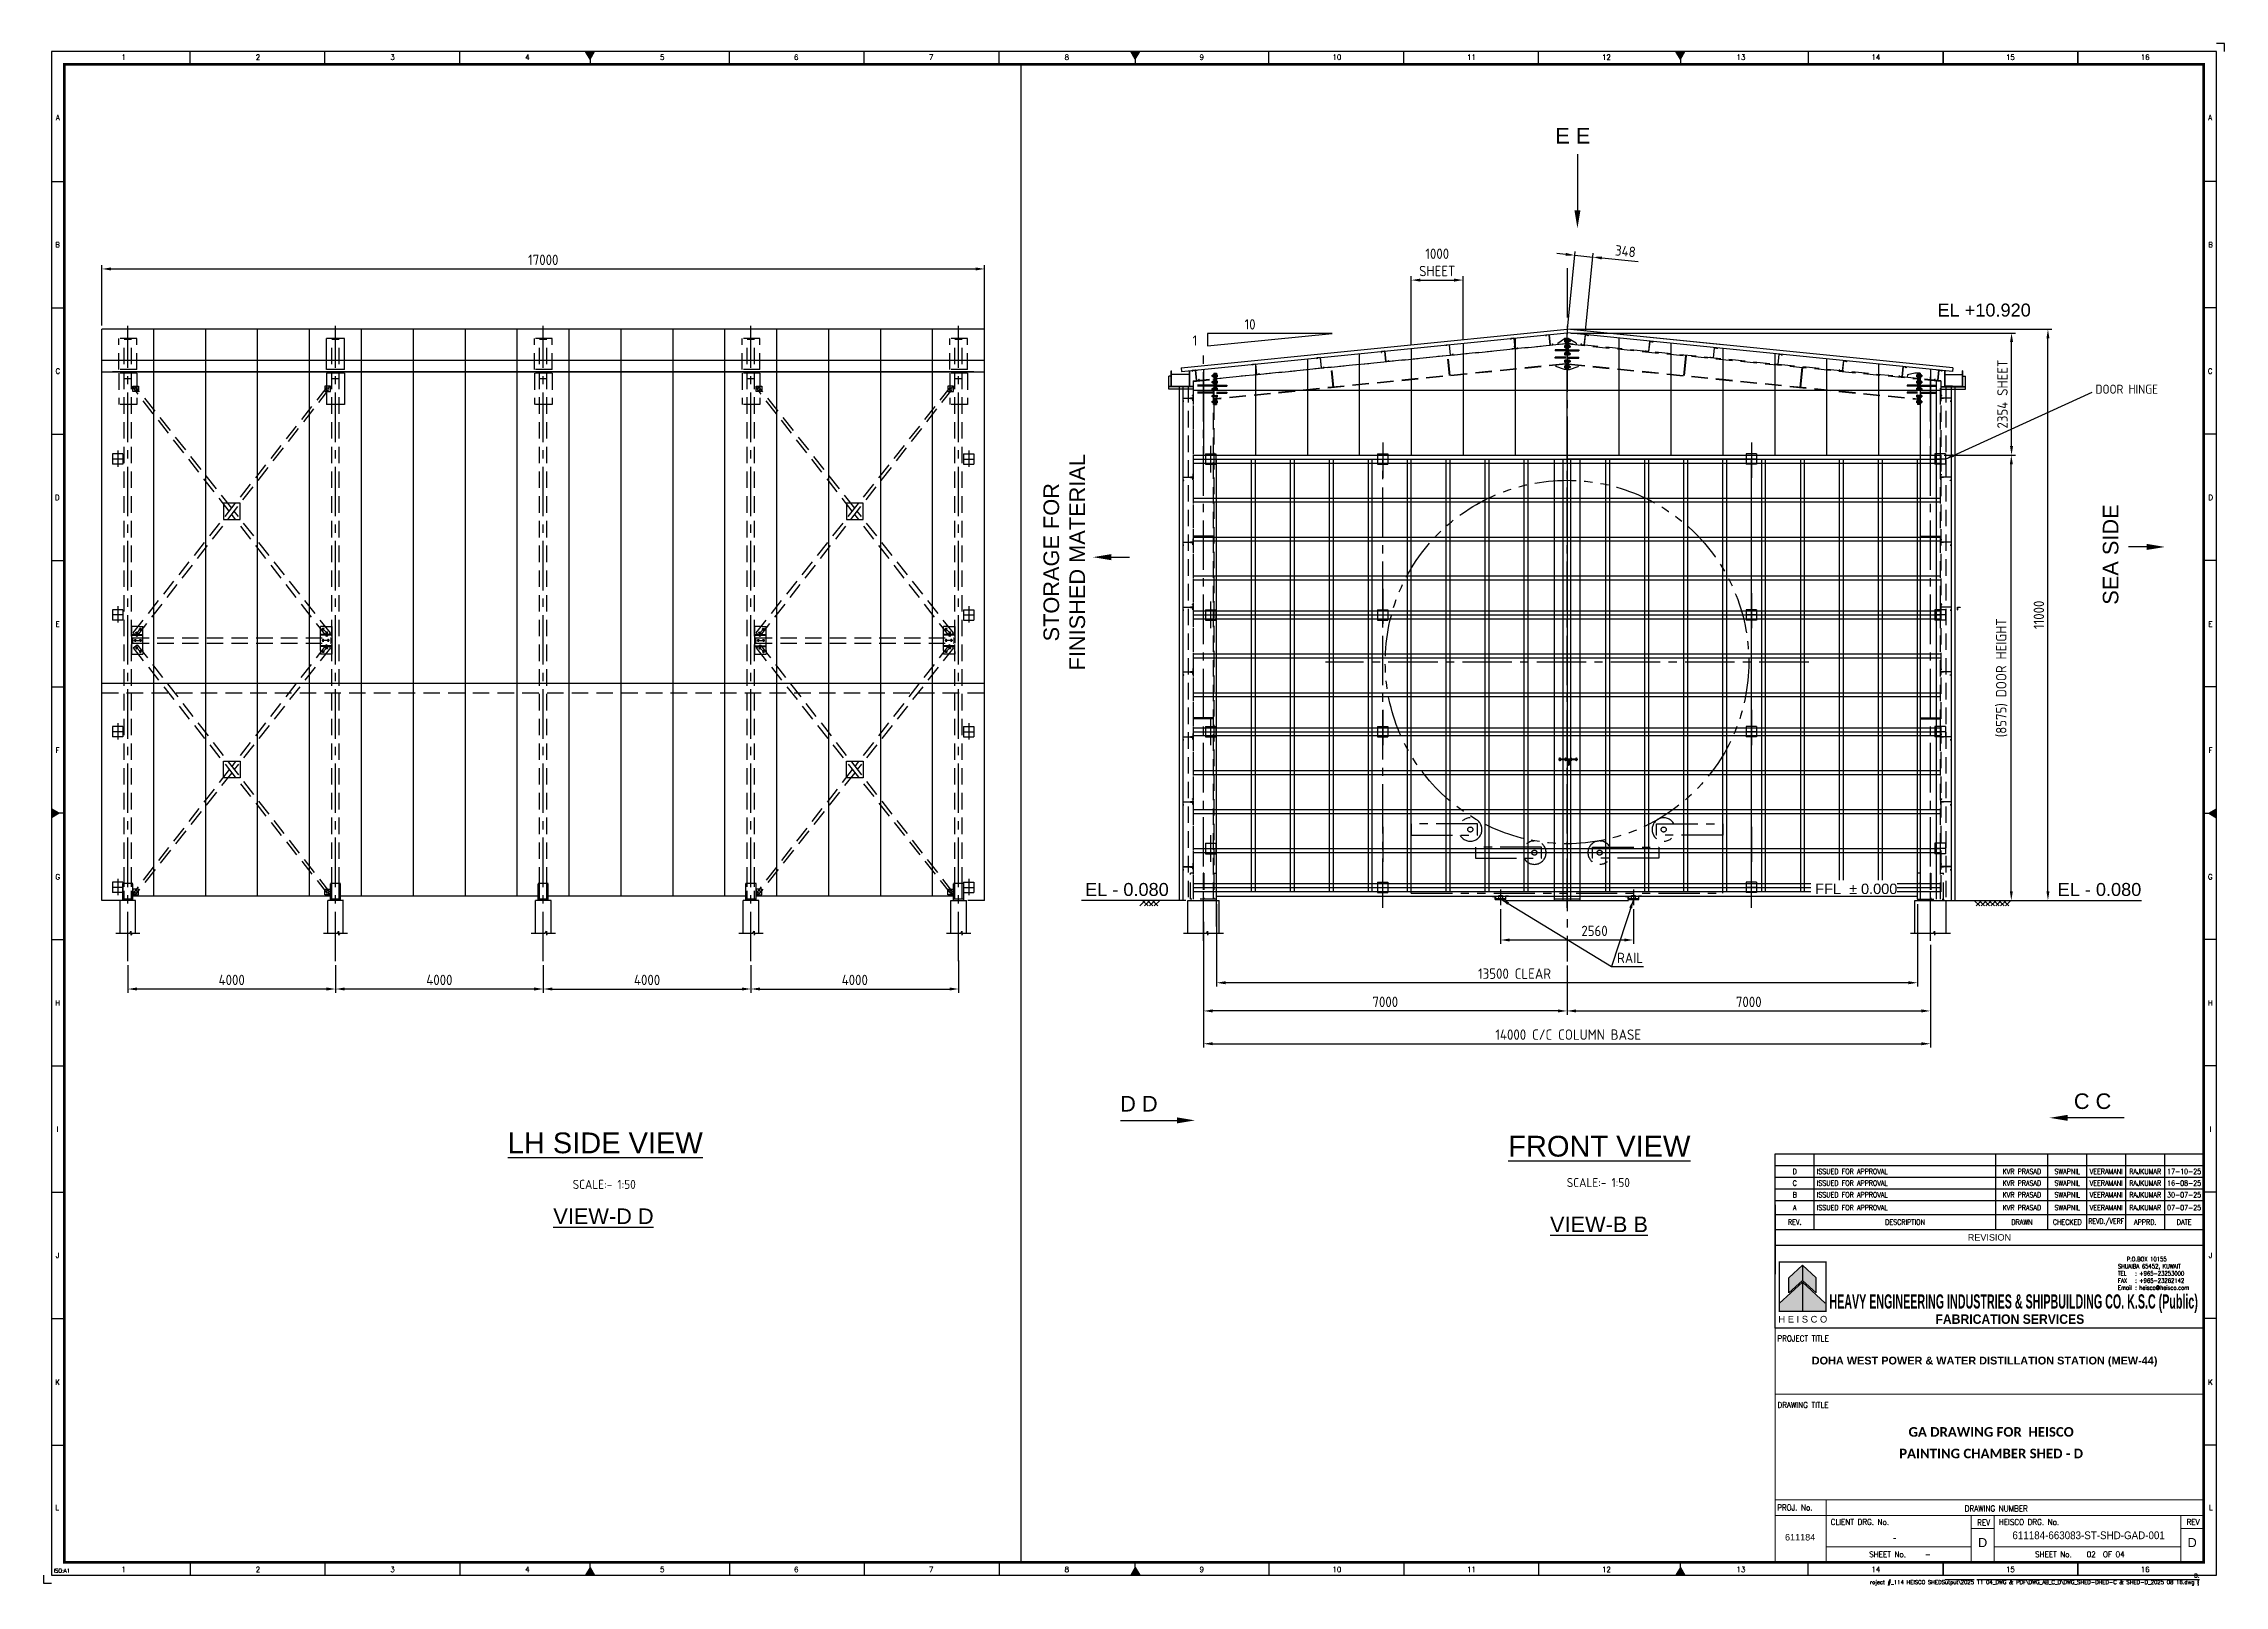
# Model space of a CAD drawing. Header units: millimetres. Extents: x -66 to 3621, y -1 to 3307.
# Drawn here: x 944 to 1784, y 2713 to 3307 of the extents above; entities that cross this region are included whole.
import ezdxf
from ezdxf.enums import TextEntityAlignment as Align

# ---------------------------------------------------------------- set-up
doc = ezdxf.new("R2010")
doc.units = ezdxf.units.MM
for name, pattern in [('CENTER2', [28.575, 19.05, -3.175, 3.175, -3.175]), ('DASHED2', [9.525, 6.35, -3.175]), ('PHANTOM2', [31.75, 15.875, -3.175, 3.175, -3.175, 3.175, -3.175])]:
    doc.linetypes.add(name, pattern=pattern)
for name, color, linetype in [('BORDER', 6, 'Continuous'), ('HEISCO', 7, 'Continuous'), ('MAIN-1', 7, 'Continuous'), ('MAIN-2', 7, 'Continuous'), ('TABLE', 4, 'Continuous')]:
    doc.layers.add(name, color=color, linetype=linetype)
doc.styles.add('ACISOTS', font='isocp.shx')
doc.styles.add('arial', font='arial.ttf')
doc.styles.add('HEISCO', font='ariblk.ttf')
doc.styles.add('HEISCO.', font='arial.ttf')
doc.styles.add('LOGO', font='ROMANS.SHX')
doc.styles.add('ROMANS', font='romans.shx', dxfattribs={"width": 0.8})
doc.styles.get("Standard").update_dxf_attribs({"font": 'arial.ttf'})
doc.dimstyles.new('ISO-25', dxfattribs={"dimtxt": 4, "dimasz": 3.5, "dimexe": 1.5, "dimexo": 1.5, "dimgap": 1.5, "dimtad": 1, "dimtxsty": 'Standard', "dimcen": 0, "dimadec": 0, "dimazin": 0, "dimtfac": 1, "dimtmove": 0, "dimatfit": 3, "dimfxl": 1, "dimarcsym": 0})

# ---------------------------------------------------------------- blocks, each defined once
blk = doc.blocks.new('A$7E95131028261A5')
blk.add_line((3.5, 0.58), (0, 0.58))
blk.add_solid([(3.5, 0), (3.5, 1.17), (7, 0.58)])
blk = doc.blocks.new('A$7E96AC101B69')
blk.add_line((0, 1.17), (21.66, 1.17))
blk.add_solid([(21.66, 0), (21.66, 2.33), (28.66, 1.17)])
blk = doc.blocks.new('A1B')
at = {"layer": 'BORDER', "color": 1}
for p, q in [((56.44, 585), (56.44, 590)), ((56.44, 585), (56.44, 590)), ((108.38, 585), (108.38, 590)), ((108.38, 585), (108.38, 590)), ((160.31, 585), (160.31, 590)), ((160.31, 585), (160.31, 590)), ((264.19, 585), (264.19, 590)), ((316.12, 585), (316.12, 590)), ((368.06, 585), (368.06, 590)), ((471.94, 585), (471.94, 590)), ((523.88, 585), (523.88, 590)), ((575.81, 585), (575.81, 590)), ((679.69, 590), (679.69, 585)), ((731.63, 590), (731.63, 585)), ((731.63, 585), (731.63, 590)), ((731.63, 590), (731.63, 585)), ((783.56, 590), (783.56, 585)), ((783.56, 585), (783.56, 590)), ((3, 539.83), (8, 539.83)), ((837, 539.83), (832, 539.83)), ((3, 491.17), (8, 491.17)), ((837, 491.17), (832, 491.17)), ((3, 442.5), (8, 442.5)), ((837, 442.5), (832, 442.5)), ((3, 393.84), (8, 393.84)), ((837, 393.84), (832, 393.84)), ((3, 345.17), (8, 345.17)), ((837, 345.17), (832, 345.17)), ((3, 247.84), (8, 247.84)), ((837, 247.84), (832, 247.84)), ((3, 199.17), (8, 199.17)), ((837, 199.17), (832, 199.17)), ((3, 150.51), (8, 150.51)), ((837, 150.51), (832, 150.51)), ((3, 101.84), (8, 101.84)), ((837, 101.84), (832, 101.84)), ((3, 53.17), (8, 53.17)), ((837, 53.17), (832, 53.17)), ((56.44, 8), (56.44, 3)), ((108.38, 8), (108.38, 3)), ((160.31, 8), (160.31, 3)), ((264.19, 8), (264.19, 3)), ((316.12, 8), (316.12, 3)), ((368.06, 8), (368.06, 3)), ((471.94, 8), (471.94, 3)), ((523.88, 8), (523.88, 3)), ((575.81, 8), (575.81, 3)), ((679.69, 3), (679.69, 8)), ((731.63, 3), (731.63, 8)), ((731.63, 8), (731.63, 3)), ((731.63, 3), (731.63, 8)), ((783.56, 3), (783.56, 8)), ((783.56, 8), (783.56, 3))]:
    blk.add_line(p, q, dxfattribs=at)
at = {"layer": 'BORDER'}
for p, q in [((210.5, 587), (208.77, 590)), ((210.5, 590), (210.5, 585)), ((210.5, 587), (212.23, 590)), ((420.5, 587), (418.77, 590)), ((420.5, 590), (420.5, 585)), ((420.5, 587), (422.23, 590)), ((630.5, 587), (628.77, 590)), ((630.5, 590), (630.5, 585)), ((630.5, 587), (632.23, 590)), ((210.5, 588), (210.5, 585)), ((210.5, 588), (210.5, 585)), ((420.5, 588), (420.5, 585)), ((6, 296.5), (3, 298.23)), ((8, 296.5), (3, 296.5)), ((6, 296.5), (3, 294.77)), ((832, 296.5), (837, 296.5)), ((834, 296.5), (837, 298.23)), ((834, 296.5), (837, 294.77)), ((210.5, 6), (208.77, 3)), ((210.5, 5), (210.5, 8)), ((210.5, 5), (210.5, 8)), ((210.5, 3), (210.5, 8)), ((210.5, 6), (212.23, 3)), ((420.5, 6), (418.77, 3)), ((420.5, 5), (420.5, 8)), ((420.5, 3), (420.5, 8)), ((420.5, 6), (422.23, 3)), ((630.5, 6), (628.77, 3)), ((630.5, 3), (630.5, 8)), ((630.5, 6), (632.23, 3))]:
    blk.add_line(p, q, dxfattribs=at)
blk.add_lwpolyline([(837, 3), (837, 590), (3, 590), (3, 3)], close=True, dxfattribs=at)
at = {"layer": 'BORDER', "color": 1}
for points in [[(840, 590), (840, 593), (837, 593)], [(0, 3), (0, 0), (3, 0)]]:
    blk.add_lwpolyline(points, dxfattribs=at)
at = {"layer": 'BORDER', "const_width": 1}
blk.add_lwpolyline([(8, 8), (832, 8), (832, 585), (8, 585)], close=True, dxfattribs=at)
at = {"layer": 'BORDER'}
for points in [[(212.23, 590), (208.77, 590), (210.5, 587)], [(422.23, 590), (418.77, 590), (420.5, 587)], [(632.23, 590), (628.77, 590), (630.5, 587)], [(3, 298.23), (3, 294.77), (6, 296.5)], [(837, 298.23), (837, 294.77), (834, 296.5)], [(212.23, 3), (208.77, 3), (210.5, 6)], [(422.23, 3), (418.77, 3), (420.5, 6)], [(632.23, 3), (628.77, 3), (630.5, 6)]]:
    blk.add_solid(points, dxfattribs=at)
at = {"color": 11, "insert": (830.38, 1.34), "char_height": 1.5, "width": 401.355, "attachment_point": 6, "style": 'ROMANS'}
blk.add_mtext('{\\W1;\\C1;D:\\Project #_114 HEISCO SHEDS\\Output\\2025 11 04_DWG & PDF\\DWG_AB_C_D\\DWG_SHED-D\\SHED-C & SHED-D_2025 08 16.dwg }', dxfattribs=at)
at = {"layer": 'BORDER', "color": 1, "style": 'ROMANS'}
for s, height, p in [('1', 2, (30.81, 586.75)), ('2', 2, (82.56, 586.75)), ('3', 2, (134.41, 586.75)), ('4', 2, (186.37, 586.75)), ('5', 2, (238.32, 586.75)), ('6', 2, (289.89, 586.75)), ('7', 2, (341.88, 586.75)), ('8', 2, (394.13, 586.75)), ('9', 2, (446.1, 586.75)), ('10', 2, (498.13, 586.75)), ('11', 2, (549.97, 586.75)), ('12', 2, (601.96, 586.75)), ('13', 2, (653.79, 586.75)), ('14', 2, (705.77, 586.75)), ('15', 2, (757.56, 586.75)), ('16', 2, (809.48, 586.75)), ('A', 2, (5.48, 563.52)), ('A', 2, (834.52, 563.52)), ('B', 2, (5.35, 514.55)), ('B', 2, (834.65, 514.55)), ('C', 2, (5.49, 465.84)), ('C', 2, (834.51, 465.84)), ('D', 2, (5.25, 417.17)), ('D', 2, (834.75, 417.17)), ('E', 2, (5.39, 368.4)), ('E', 2, (834.61, 368.4)), ('F', 2, (5.34, 319.81)), ('F', 2, (834.66, 319.81)), ('G', 2, (5.44, 271.07)), ('G', 2, (834.56, 271.07)), ('H', 2, (5.43, 222.46)), ('H', 2, (834.57, 222.46)), ('I', 2, (5.31, 173.82)), ('I', 2, (834.69, 173.82)), ('J', 2, (5.33, 125.23)), ('J', 2, (834.67, 125.23)), ('K', 2, (5.38, 76.36)), ('K', 2, (834.62, 76.36)), ('L', 2, (5.2, 28.07)), ('L', 2, (834.8, 28.07)), ('ISO:A1', 1.5, (7.03, 4)), ('1', 2, (30.81, 4.25)), ('2', 2, (82.56, 4.25)), ('3', 2, (134.41, 4.25)), ('4', 2, (186.37, 4.25)), ('5', 2, (238.32, 4.25)), ('6', 2, (289.89, 4.25)), ('7', 2, (341.88, 4.25)), ('8', 2, (394.13, 4.25)), ('9', 2, (446.1, 4.25)), ('10', 2, (498.13, 4.25)), ('11', 2, (549.97, 4.25)), ('12', 2, (601.96, 4.25)), ('13', 2, (653.79, 4.25)), ('14', 2, (705.77, 4.25)), ('15', 2, (757.56, 4.25)), ('16', 2, (809.48, 4.25))]:
    blk.add_text(s, height=height, dxfattribs=at).set_placement(p, align=Align.CENTER)
blk = doc.blocks.new('A$C61D9601B')
at = {"layer": 'HEISCO'}
for color, points in [(34, [(5.84, -8.9), (5.84, -15.38), (11.66, -10.02), (11.66, -3.54)]), (40, [(11.66, -3.54), (11.66, -10.02), (17.48, -15.38), (17.48, -8.9)]), (142, [(1.66, -19.99), (1.66, -23.3), (11.66, -23.3), (11.66, -10.78)]), (138, [(11.66, -10.78), (11.66, -23.3), (21.66, -23.3), (21.66, -19.99)])]:
    blk.add_hatch(color=color, dxfattribs=at).paths.add_polyline_path(points)
blk.add_line((11.66, -10.78), (11.66, -23.3))
blk.add_line((11.66, -10.78), (11.66, -23.3))
at = {"layer": 'HEISCO', "color": 142, "true_color": 0x00a8e1}
blk.add_line((11.66, -10.78), (1.66, -19.99), dxfattribs=at)
at = {"layer": 'HEISCO', "color": 138, "true_color": 0x004961}
for q in [(11.66, -23.3), (21.38, -19.73), (11.66, -23.3)]:
    blk.add_line((11.66, -10.78), q, dxfattribs=at)
at = {"layer": 'HEISCO', "color": 142, "true_color": 0x00a8e1, "const_width": 0.559}
blk.add_lwpolyline([(21.66, -23.3), (21.66, -2.17), (1.66, -2.17), (1.66, -23.3)], close=True, dxfattribs=at)
at = {"layer": 'HEISCO', "color": 34, "true_color": 0xa85400}
blk.add_lwpolyline([(5.84, -8.9), (11.66, -3.54), (11.66, -10.02), (5.84, -15.38)], close=True, dxfattribs=at)
at = {"layer": 'HEISCO', "color": 40, "true_color": 0xffc038}
blk.add_lwpolyline([(17.48, -8.9), (11.66, -3.54), (11.66, -10.02), (17.48, -15.38)], close=True, dxfattribs=at)
at = {"layer": 'HEISCO', "color": 7, "linetype": 'Continuous', "style": 'HEISCO.'}
blk.add_text('H E I S C O', height=2.8666, dxfattribs=at).set_placement((11.77, -26.65), align=Align.MIDDLE_CENTER)
blk = doc.blocks.new('165-HEISCO')
at = {"layer": 'HEISCO', "color": 6}
blk.add_lwpolyline([(0, 32), (165, 32), (165, 0), (0, 0)], close=True, dxfattribs=at)
at = {"layer": 'HEISCO', "xscale": 0.9, "yscale": 0.9, "zscale": 0.9}
blk.add_blockref('A$C61D9601B', (0.03, 27.46), dxfattribs=at)
at = {"layer": 'HEISCO', "color": 7, "linetype": 'ByBlock', "style": 'HEISCO', "width": 0.471616}
blk.add_text('HEAVY ENGINEERING INDUSTRIES & SHIPBUILDING CO. K.S.C (Public)', height=5.5, dxfattribs=at).set_placement((20.87, 7.57), (162.79, 7.57), align=Align.FIT)
at = {"layer": 'HEISCO', "color": 7, "linetype": 'ByBlock', "style": 'HEISCO', "width": 0.8}
blk.add_text('FABRICATION SERVICES', height=3.6667, dxfattribs=at).set_placement((90.37, 3.51), align=Align.MIDDLE_CENTER)
at = {"layer": 'HEISCO', "color": 3, "insert": (131.98, 27.45), "char_height": 1.65, "width": 30.9183, "attachment_point": 1, "style": 'LOGO'}
blk.add_mtext('\\pxsm1,ql;   {\\W0.9;P.O.BOX 10155\\P\\pt3,4;SHUAIBA 65452, KUWAIT \\P\\pt4;TEL^I: +965-23253000 \\PFAX^I: +965-23262142 \\PEmail^I: heisco@heisco.com}', dxfattribs=at)
blk = doc.blocks.new('*T6011')
at = {"layer": 'TABLE', "color": 4}
for p, q in [((0, 35.16), (165, 35.16)), ((0, 0), (0, 35.16)), ((15, 6), (15, 35.16)), ((85, 6), (85, 35.16)), ((105, 6), (105, 35.16)), ((120, 6), (120, 35.16)), ((135, 6), (135, 35.16)), ((150, 6), (150, 35.16)), ((165, 0), (165, 35.16)), ((0, 11.77), (165, 11.77)), ((0, 6), (15, 6)), ((0, 0), (165, 0))]:
    blk.add_line(p, q, dxfattribs=at)
at = {"layer": 'TABLE', "color": 8}
for p, q in [((0, 30.66), (165, 30.66)), ((0, 26.16), (165, 26.16)), ((0, 21.66), (165, 21.66)), ((0, 17.16), (165, 17.16))]:
    blk.add_line(p, q, dxfattribs=at)
at = {"layer": 'TABLE', "color": 0, "lineweight": -2}
blk.add_line((15, 6), (165, 6), dxfattribs=at)
at = {"layer": 'TABLE', "color": 7}
for s, insert, char_height, width, attachment_point, style in [('D', (7.5, 28.41), 2, 13, 5, 'ROMANS'), ('ISSUED FOR APPROVAL', (16, 28.41), 2, 68, 4, 'ROMANS'), ('KVR PRASAD', (95, 28.41), 2, 18, 5, 'ROMANS'), ('SWAPNIL', (112.5, 28.41), 2, 13, 5, 'ROMANS'), ('VEERAMANI', (127.5, 28.41), 2, 13, 5, 'ROMANS'), ('RAJKUMAR', (142.5, 28.41), 2, 13, 5, 'ROMANS'), ('17-10-25', (157.5, 28.41), 2, 13, 5, 'ROMANS'), ('C', (7.5, 23.91), 2, 13, 5, 'ROMANS'), ('B', (7.5, 19.41), 2, 13, 5, 'ROMANS'), ('ISSUED FOR APPROVAL', (16, 23.91), 2, 68, 4, 'ROMANS'), ('ISSUED FOR APPROVAL', (16, 19.41), 2, 68, 4, 'ROMANS'), ('KVR PRASAD', (95, 23.91), 2, 18, 5, 'ROMANS'), ('KVR PRASAD', (95, 19.41), 2, 18, 5, 'ROMANS'), ('SWAPNIL', (112.5, 23.91), 2, 13, 5, 'ROMANS'), ('SWAPNIL', (112.5, 19.41), 2, 13, 5, 'ROMANS'), ('VEERAMANI', (127.5, 23.91), 2, 13, 5, 'ROMANS'), ('VEERAMANI', (127.5, 19.41), 2, 13, 5, 'ROMANS'), ('RAJKUMAR', (142.5, 23.91), 2, 13, 5, 'ROMANS'), ('RAJKUMAR', (142.5, 19.41), 2, 13, 5, 'ROMANS'), ('30-07-25', (157.5, 19.41), 2, 13, 5, 'ROMANS'), ('16-08-25', (157.5, 23.91), 2, 13, 5, 'ROMANS'), ('{\\W0.9;REV.}', (7.5, 8.89), 2, 13, 5, 'ROMANS'), ('{\\W0.9;DESCRIPTION}', (50, 8.89), 2, 68, 5, 'ROMANS'), ('{\\W0.9;DRAWN}', (95, 8.89), 2, 18, 5, 'ROMANS'), ('{\\W0.9;CHECKED}', (112.5, 8.89), 2, 13, 5, 'ROMANS'), ('{\\W0.7;REVD./VERF}', (127.5, 8.89), 2, 13, 5, 'ROMANS'), ('{\\W0.9;APPRD.}', (142.5, 8.89), 2, 13, 5, 'ROMANS'), ('{\\W0.9;DATE}', (157.5, 8.89), 2, 13, 5, 'ROMANS'), ('{\\C7;REVISION}', (82.5, 3), 2.5, 163, 5, 'arial')]:
    blk.add_mtext(s, dxfattribs=dict(at, insert=insert, char_height=char_height, width=width, attachment_point=attachment_point, style=style))
at = {"layer": 'TABLE', "color": 3, "char_height": 2, "style": 'ROMANS'}
for s, insert, width, attachment_point in [('A', (7.5, 14.46), 13, 5), ('ISSUED FOR APPROVAL', (16, 14.46), 68, 4), ('KVR PRASAD', (95, 14.46), 18, 5), ('SWAPNIL', (112.5, 14.46), 13, 5), ('VEERAMANI', (127.5, 14.46), 13, 5), ('RAJKUMAR', (142.5, 14.46), 13, 5), ('07-07-25', (157.5, 14.46), 13, 5)]:
    blk.add_mtext(s, dxfattribs=dict(at, insert=insert, width=width, attachment_point=attachment_point))
blk = doc.blocks.new('*D6200')
at = {"color": 0, "lineweight": -2}
for p, q in [((1532.55, 3197.28), (1717.8, 3197.28)), ((1716.3, 2980.78), (1716.3, 3193.78)), ((1705.19, 2977.28), (1717.8, 2977.28))]:
    blk.add_line(p, q, dxfattribs=at)
at = {"color": 0}
for points in [[(1716.88, 3193.78), (1715.72, 3193.78), (1716.3, 3197.28)], [(1715.72, 2980.78), (1716.88, 2980.78), (1716.3, 2977.28)]]:
    blk.add_solid(points, dxfattribs=at)
at = {"layer": 'Defpoints', "color": 0}
for p in [(1531.05, 3197.28), (1716.3, 3197.28), (1703.69, 2977.28)]:
    blk.add_point(p, dxfattribs=at)
at = {"color": 0, "insert": (1712.8, 3087.28), "char_height": 4, "attachment_point": 5, "rotation": 90, "style": 'ACISOTS'}
blk.add_mtext('11000', dxfattribs=at)
blk = doc.blocks.new('*D6201')
at = {"color": 0, "lineweight": -2}
for p, q in [((1216.71, 2952.35), (1216.71, 2941.66)), ((1296.71, 2954.16), (1296.71, 2941.66)), ((1220.21, 2943.16), (1293.21, 2943.16))]:
    blk.add_line(p, q, dxfattribs=at)
at = {"color": 0}
for points in [[(1220.21, 2943.75), (1220.21, 2942.58), (1216.71, 2943.16)], [(1293.21, 2942.58), (1293.21, 2943.75), (1296.71, 2943.16)]]:
    blk.add_solid(points, dxfattribs=at)
at = {"layer": 'Defpoints', "color": 0}
for p in [(1216.71, 2953.85), (1296.71, 2955.66), (1296.71, 2943.16)]:
    blk.add_point(p, dxfattribs=at)
at = {"color": 0, "insert": (1256.71, 2946.66), "char_height": 4, "attachment_point": 5, "style": 'ACISOTS'}
blk.add_mtext('4000', dxfattribs=at)
blk = doc.blocks.new('*D6202')
at = {"color": 0, "lineweight": -2}
for p, q in [((1136.71, 2952.35), (1136.71, 2941.66)), ((1216.71, 2952.35), (1216.71, 2941.66)), ((1140.21, 2943.16), (1213.21, 2943.16))]:
    blk.add_line(p, q, dxfattribs=at)
at = {"color": 0}
for points in [[(1140.21, 2943.75), (1140.21, 2942.58), (1136.71, 2943.16)], [(1213.21, 2942.58), (1213.21, 2943.75), (1216.71, 2943.16)]]:
    blk.add_solid(points, dxfattribs=at)
at = {"layer": 'Defpoints', "color": 0}
for p in [(1136.71, 2953.85), (1216.71, 2953.85), (1216.71, 2943.16)]:
    blk.add_point(p, dxfattribs=at)
at = {"color": 0, "insert": (1176.71, 2946.66), "char_height": 4, "attachment_point": 5, "style": 'ACISOTS'}
blk.add_mtext('4000', dxfattribs=at)
blk = doc.blocks.new('*D6203')
at = {"color": 0, "lineweight": -2}
for p, q in [((1056.71, 2952.35), (1056.71, 2941.66)), ((1136.71, 2952.35), (1136.71, 2941.66)), ((1133.21, 2943.16), (1060.21, 2943.16))]:
    blk.add_line(p, q, dxfattribs=at)
at = {"color": 0}
for points in [[(1060.21, 2943.75), (1060.21, 2942.58), (1056.71, 2943.16)], [(1133.21, 2942.58), (1133.21, 2943.75), (1136.71, 2943.16)]]:
    blk.add_solid(points, dxfattribs=at)
at = {"layer": 'Defpoints', "color": 0}
for p in [(1056.71, 2953.85), (1136.71, 2953.85), (1056.71, 2943.16)]:
    blk.add_point(p, dxfattribs=at)
at = {"color": 0, "insert": (1096.71, 2946.66), "char_height": 4, "attachment_point": 5, "style": 'ACISOTS'}
blk.add_mtext('4000', dxfattribs=at)
blk = doc.blocks.new('*D6204')
at = {"color": 0, "lineweight": -2}
for p, q in [((976.71, 2952.35), (976.71, 2941.66)), ((1056.71, 2952.35), (1056.71, 2941.66)), ((1053.21, 2943.16), (980.21, 2943.16))]:
    blk.add_line(p, q, dxfattribs=at)
at = {"color": 0}
for points in [[(980.21, 2943.75), (980.21, 2942.58), (976.71, 2943.16)], [(1053.21, 2942.58), (1053.21, 2943.75), (1056.71, 2943.16)]]:
    blk.add_solid(points, dxfattribs=at)
at = {"layer": 'Defpoints', "color": 0}
for p in [(976.71, 2953.85), (1056.71, 2953.85), (976.71, 2943.16)]:
    blk.add_point(p, dxfattribs=at)
at = {"color": 0, "insert": (1016.71, 2946.66), "char_height": 4, "attachment_point": 5, "style": 'ACISOTS'}
blk.add_mtext('4000', dxfattribs=at)
blk = doc.blocks.new('A$7E966B1D25363')
at = {"layer": 'MAIN-1'}
for p, q in [((0.1, 1.6), (0, 1.5)), ((0, 1.5), (0.1, 1.4)), ((0.2, 1.8), (0.1, 1.8)), ((0.1, 1.8), (0.1, 1.7)), ((0.1, 1.7), (0.1, 1.6)), ((0.1, 1.4), (0.1, 1.3)), ((0.1, 1.3), (0.1, 1.2)), ((0.1, 1.2), (0.2, 1.2)), ((0.3, 2), (0.2, 1.9)), ((0.2, 1.9), (0.2, 1.8)), ((0.2, 1.2), (0.2, 1.1)), ((0.2, 1.1), (0.3, 1)), ((0.4, 2.1), (0.3, 2.1)), ((0.3, 2.1), (0.3, 2)), ((0.3, 1), (0.3, 0.9)), ((0.3, 0.9), (0.4, 0.9)), ((0.5, 2.3), (0.4, 2.2)), ((0.4, 2.2), (0.4, 2.1)), ((0.4, 0.9), (0.4, 0.8)), ((0.4, 0.8), (0.5, 0.7)), ((0.6, 2.5), (0.5, 2.4)), ((0.5, 2.4), (0.5, 2.4)), ((0.5, 2.4), (0.5, 2.3)), ((0.5, 0.7), (0.5, 0.6)), ((0.5, 0.6), (0.5, 0.6)), ((0.5, 0.6), (0.6, 0.5)), ((0.7, 2.7), (0.6, 2.6)), ((0.6, 2.6), (0.6, 2.5)), ((0.6, 0.5), (0.6, 0.4)), ((0.6, 0.4), (0.7, 0.3)), ((0.8, 2.8), (0.7, 2.7)), ((0.7, 2.7), (0.7, 2.7)), ((0.7, 0.3), (0.7, 0.3)), ((0.7, 0.3), (0.8, 0.2)), ((0.9, 3), (0.8, 2.9)), ((0.8, 2.9), (0.8, 2.8)), ((0.8, 0.2), (0.8, 0.1)), ((0.8, 0.1), (0.9, 0)), ((1, 3), (0.9, 3)), ((0.9, 0), (1, 0)), ((1.1, 3), (1, 3)), ((1, 0), (1.1, 0)), ((1.2, 3), (1.1, 3)), ((1.1, 0), (1.2, 0)), ((1.3, 3), (1.2, 3)), ((1.2, 0), (1.3, 0)), ((1.4, 3), (1.3, 3)), ((1.3, 3), (1.3, 3)), ((1.3, 0), (1.3, 0)), ((1.3, 0), (1.4, 0)), ((1.5, 3), (1.4, 3)), ((1.4, 0), (1.5, 0)), ((1.6, 3), (1.5, 3)), ((1.5, 0), (1.6, 0)), ((1.7, 3), (1.6, 3)), ((1.6, 0), (1.7, 0)), ((1.8, 3), (1.7, 3)), ((1.7, 0), (1.8, 0)), ((1.9, 3), (1.8, 3)), ((1.8, 0), (1.9, 0)), ((2, 3), (1.9, 3)), ((1.9, 3), (1.9, 3)), ((1.9, 0), (1.9, 0)), ((1.9, 0), (2, 0)), ((2.1, 3), (2, 3)), ((2, 0), (2.1, 0)), ((2.2, 3), (2.1, 3)), ((2.1, 0), (2.2, 0)), ((2.3, 3), (2.2, 3)), ((2.2, 0), (2.3, 0)), ((2.4, 3), (2.3, 3)), ((2.3, 0), (2.4, 0)), ((2.5, 3), (2.4, 3)), ((2.4, 0), (2.5, 0)), ((2.6, 3), (2.5, 3)), ((2.5, 0), (2.6, 0)), ((2.6, 2.9), (2.6, 3)), ((2.7, 2.8), (2.6, 2.9)), ((2.6, 0.1), (2.7, 0.2)), ((2.6, 0), (2.6, 0.1)), ((2.7, 2.7), (2.7, 2.8)), ((2.8, 2.7), (2.7, 2.7)), ((2.7, 0.2), (2.7, 0.3)), ((2.7, 0.3), (2.8, 0.3)), ((2.8, 2.6), (2.8, 2.7)), ((2.9, 2.5), (2.8, 2.6)), ((2.8, 0.4), (2.9, 0.5)), ((2.8, 0.3), (2.8, 0.4)), ((2.9, 2.4), (2.9, 2.5)), ((3, 2.4), (2.9, 2.4)), ((2.9, 0.5), (2.9, 0.6)), ((2.9, 0.6), (3, 0.6)), ((3, 2.3), (3, 2.4)), ((3.1, 2.2), (3, 2.3)), ((3, 0.7), (3.1, 0.8)), ((3, 0.6), (3, 0.7)), ((3.1, 2.1), (3.1, 2.2)), ((3.2, 2), (3.1, 2.1)), ((3.1, 2.1), (3.1, 2.1)), ((3.1, 0.9), (3.2, 1)), ((3.1, 0.8), (3.1, 0.9)), ((3.1, 0.9), (3.1, 0.9)), ((3.2, 1.9), (3.2, 2)), ((3.3, 1.8), (3.2, 1.9)), ((3.2, 1.1), (3.3, 1.2)), ((3.2, 1), (3.2, 1.1)), ((3.4, 1.7), (3.3, 1.8)), ((3.3, 1.8), (3.3, 1.8)), ((3.3, 1.2), (3.4, 1.3)), ((3.3, 1.2), (3.3, 1.2)), ((3.4, 1.6), (3.4, 1.7)), ((3.5, 1.5), (3.4, 1.6)), ((3.4, 1.4), (3.5, 1.5)), ((3.4, 1.3), (3.4, 1.4))]:
    blk.add_line(p, q, dxfattribs=at)
for radius, start, end in [(1.37, 0, 180), (1.37, 180, 0), (1, 0, 180), (1, 180, 0), (0.865, 0, 180), (0.865, 180, 0)]:
    blk.add_arc((1.7, 1.5), radius, start, end, dxfattribs=at)
at = {"layer": 'MAIN-2'}
for p, q in [((0, 1.5), (0, 1.5)), ((0.9, 3), (0.9, 3)), ((0.9, 0), (0.9, 0)), ((2.6, 3), (2.6, 3)), ((2.6, 0), (2.6, 0)), ((3.5, 1.5), (3.5, 1.5))]:
    blk.add_line(p, q, dxfattribs=at)
for radius, start, end in [(1.37, 0, 180), (1.37, 180, 0), (1, 0, 180), (1, 180, 0)]:
    blk.add_arc((1.7, 1.5), radius, start, end, dxfattribs=at)
blk = doc.blocks.new('*D6205')
at = {"color": 0, "lineweight": -2}
for p, q in [((966.71, 3198.78), (966.71, 3222.04)), ((970.21, 3220.54), (1303.21, 3220.54)), ((1306.71, 3198.78), (1306.71, 3222.04))]:
    blk.add_line(p, q, dxfattribs=at)
at = {"color": 0}
for points in [[(970.21, 3221.12), (970.21, 3219.95), (966.71, 3220.54)], [(1303.21, 3219.95), (1303.21, 3221.12), (1306.71, 3220.54)]]:
    blk.add_solid(points, dxfattribs=at)
at = {"layer": 'Defpoints', "color": 0}
for p in [(1306.71, 3220.54), (966.71, 3197.28), (1306.71, 3197.28)]:
    blk.add_point(p, dxfattribs=at)
at = {"color": 0, "insert": (1136.71, 3224.04), "char_height": 4, "attachment_point": 5, "style": 'ACISOTS'}
blk.add_mtext('17000', dxfattribs=at)
blk = doc.blocks.new('A$7E9510B2728334')
for p, q in [((50, 50), (0, 50)), ((0, 50), (0, 0)), ((0, 0), (5, 0)), ((5, 0), (5, 40)), ((50, 45), (10, 45)), ((50, 50), (50, 45))]:
    blk.add_line(p, q)
at = {"extrusion": (0, 0, -1)}
blk.add_arc((-10, 40), 5, 0, 90, dxfattribs=at)
blk = doc.blocks.new('*D6206')
at = {"color": 0, "lineweight": -2}
for p, q in [((1391.05, 2969.06), (1391.05, 2920.58)), ((1671.05, 2960.23), (1671.05, 2920.58)), ((1394.55, 2922.08), (1667.55, 2922.08))]:
    blk.add_line(p, q, dxfattribs=at)
at = {"color": 0}
for points in [[(1394.55, 2922.66), (1394.55, 2921.5), (1391.05, 2922.08)], [(1667.55, 2921.5), (1667.55, 2922.66), (1671.05, 2922.08)]]:
    blk.add_solid(points, dxfattribs=at)
at = {"layer": 'Defpoints', "color": 0}
for p in [(1391.05, 2970.56), (1671.05, 2961.73), (1671.05, 2922.08)]:
    blk.add_point(p, dxfattribs=at)
at = {"color": 0, "insert": (1531.51, 2925.58), "char_height": 4, "attachment_point": 5, "style": 'ACISOTS'}
blk.add_mtext('14000 C/C COLUMN BASE', dxfattribs=at)
blk = doc.blocks.new('*D6207')
at = {"color": 0, "lineweight": -2}
for p, q in [((1396.05, 2975.78), (1396.05, 2944.07)), ((1666.05, 2975.78), (1666.05, 2944.07)), ((1662.55, 2945.57), (1399.55, 2945.57))]:
    blk.add_line(p, q, dxfattribs=at)
at = {"color": 0}
for points in [[(1399.55, 2946.15), (1399.55, 2944.99), (1396.05, 2945.57)], [(1662.55, 2944.99), (1662.55, 2946.15), (1666.05, 2945.57)]]:
    blk.add_solid(points, dxfattribs=at)
at = {"layer": 'Defpoints', "color": 0}
for p in [(1396.05, 2977.28), (1666.05, 2977.28), (1396.05, 2945.57)]:
    blk.add_point(p, dxfattribs=at)
at = {"color": 0, "insert": (1510.83, 2949.07), "char_height": 4, "attachment_point": 5, "style": 'ACISOTS'}
blk.add_mtext('13500 CLEAR', dxfattribs=at)
blk = doc.blocks.new('A$7E95131432C3')
for p, q in [((0, 4), (0, 0)), ((40, 4), (0, 4)), ((0, 0), (40, 4))]:
    blk.add_line(p, q)
blk = doc.blocks.new('*D6208')
at = {"color": 0, "lineweight": -2}
for p, q in [((1671.05, 2960.23), (1671.05, 2933.21)), ((1531.05, 2952.22), (1531.05, 2933.21)), ((1534.55, 2934.71), (1667.55, 2934.71))]:
    blk.add_line(p, q, dxfattribs=at)
at = {"color": 0}
for points in [[(1534.55, 2935.3), (1534.55, 2934.13), (1531.05, 2934.71)], [(1667.55, 2934.13), (1667.55, 2935.3), (1671.05, 2934.71)]]:
    blk.add_solid(points, dxfattribs=at)
at = {"layer": 'Defpoints', "color": 0}
for p in [(1671.05, 2961.73), (1531.05, 2953.72), (1671.05, 2934.71)]:
    blk.add_point(p, dxfattribs=at)
at = {"color": 0, "insert": (1601.05, 2938.21), "char_height": 4, "attachment_point": 5, "style": 'ACISOTS'}
blk.add_mtext('7000', dxfattribs=at)
blk = doc.blocks.new('*D6209')
at = {"color": 0, "lineweight": -2}
for p, q in [((1391.05, 2969.06), (1391.05, 2933.21)), ((1531.05, 2952.22), (1531.05, 2933.21)), ((1527.55, 2934.71), (1394.55, 2934.71))]:
    blk.add_line(p, q, dxfattribs=at)
at = {"color": 0}
for points in [[(1394.55, 2935.3), (1394.55, 2934.13), (1391.05, 2934.71)], [(1527.55, 2934.13), (1527.55, 2935.3), (1531.05, 2934.71)]]:
    blk.add_solid(points, dxfattribs=at)
at = {"layer": 'Defpoints', "color": 0}
for p in [(1391.05, 2970.56), (1531.05, 2953.72), (1391.05, 2934.71)]:
    blk.add_point(p, dxfattribs=at)
at = {"color": 0, "insert": (1461.05, 2938.21), "char_height": 4, "attachment_point": 5, "style": 'ACISOTS'}
blk.add_mtext('7000', dxfattribs=at)
blk = doc.blocks.new('A$7E9510B2D7BB')
at = {"color": 4}
for p, q in [((61, 200), (0, 200)), ((0, 200), (0, 183)), ((0, 183), (1.8, 183)), ((1.8, 183), (1.8, 198.2)), ((59.2, 198.2), (1.8, 198.2)), ((59.2, 198.2), (59.2, 0)), ((59.2, 0), (114.2, 0)), ((61, 200), (61, 1.8)), ((61, 1.8), (112.4, 1.8)), ((112.4, 1.8), (112.4, 17)), ((112.4, 17), (114.2, 17)), ((114.2, 0), (114.2, 17))]:
    blk.add_line(p, q, dxfattribs=at)
blk = doc.blocks.new('*D6210')
at = {"color": 0, "lineweight": -2}
for p, q in [((1505.45, 2973.9), (1505.45, 2960.54)), ((1556.65, 2973.9), (1556.65, 2960.54)), ((1508.95, 2962.04), (1553.15, 2962.04))]:
    blk.add_line(p, q, dxfattribs=at)
at = {"color": 0}
for points in [[(1508.95, 2962.62), (1508.95, 2961.46), (1505.45, 2962.04)], [(1553.15, 2961.46), (1553.15, 2962.62), (1556.65, 2962.04)]]:
    blk.add_solid(points, dxfattribs=at)
at = {"layer": 'Defpoints', "color": 0}
for p in [(1505.45, 2975.4), (1556.65, 2975.4), (1556.65, 2962.04)]:
    blk.add_point(p, dxfattribs=at)
at = {"color": 0, "insert": (1541.65, 2965.54), "char_height": 4, "attachment_point": 5, "style": 'ACISOTS'}
blk.add_mtext('2560', dxfattribs=at)
blk = doc.blocks.new('A$7E96CD2D2E318')
for p, q in [((0, 1), (0, 0)), ((0, 1), (0.12, 1)), ((0, 0), (1, 0)), ((0.12, 1), (0.12, 0.12)), ((1, 0.12), (0.12, 0.12)), ((1, 0), (1, 0.12))]:
    blk.add_line(p, q)
blk = doc.blocks.new('A$7E96CE153525B')
blk.add_line((2.34, 0.42), (0, 0.42))
at = {"layer": 'MAIN-1'}
for p, q in [((0.19, 0.78), (0.22, 0.83)), ((0.19, 0.78), (0.19, 0.73)), ((0.19, 0.76), (0.2, 0.77)), ((0.19, 0.75), (0.19, 0.76)), ((0.19, 0.74), (0.19, 0.75)), ((0.19, 0.73), (0.19, 0.74)), ((0.19, 0.73), (0.19, 0.42)), ((0.19, 0.72), (0.19, 0.73)), ((0.19, 0.71), (0.19, 0.72)), ((0.19, 0.7), (0.19, 0.71)), ((0.2, 0.69), (0.19, 0.7)), ((0.19, 0.48), (0.2, 0.5)), ((0.19, 0.46), (0.19, 0.48)), ((0.19, 0.44), (0.19, 0.46)), ((0.19, 0.42), (0.19, 0.44)), ((0.19, 0.4), (0.19, 0.42)), ((0.19, 0.42), (0.19, 0.1)), ((0.19, 0.38), (0.19, 0.4)), ((0.19, 0.36), (0.19, 0.38)), ((0.2, 0.34), (0.19, 0.36)), ((0.19, 0.13), (0.2, 0.14)), ((0.19, 0.12), (0.19, 0.13)), ((0.19, 0.11), (0.19, 0.12)), ((0.19, 0.1), (0.19, 0.11)), ((0.19, 0.1), (0.19, 0.06)), ((0.19, 0.09), (0.19, 0.1)), ((0.19, 0.08), (0.19, 0.09)), ((0.19, 0.07), (0.19, 0.08)), ((0.2, 0.06), (0.19, 0.07)), ((0.22, 0), (0.19, 0.06)), ((0.2, 0.79), (0.21, 0.8)), ((0.2, 0.78), (0.2, 0.79)), ((0.2, 0.77), (0.2, 0.78)), ((0.2, 0.68), (0.2, 0.69)), ((0.2, 0.67), (0.2, 0.68)), ((0.21, 0.66), (0.2, 0.67)), ((0.2, 0.54), (0.21, 0.56)), ((0.2, 0.52), (0.2, 0.54)), ((0.2, 0.5), (0.2, 0.52)), ((0.2, 0.32), (0.2, 0.34)), ((0.2, 0.3), (0.2, 0.32)), ((0.21, 0.27), (0.2, 0.3)), ((0.2, 0.16), (0.21, 0.17)), ((0.2, 0.15), (0.2, 0.16)), ((0.2, 0.14), (0.2, 0.15)), ((0.2, 0.05), (0.2, 0.06)), ((0.2, 0.04), (0.2, 0.05)), ((0.21, 0.03), (0.2, 0.04)), ((0.21, 0.81), (0.22, 0.82)), ((0.21, 0.8), (0.21, 0.81)), ((0.21, 0.65), (0.21, 0.66)), ((0.22, 0.63), (0.21, 0.65)), ((0.21, 0.58), (0.22, 0.6)), ((0.21, 0.56), (0.21, 0.58)), ((0.21, 0.25), (0.21, 0.27)), ((0.22, 0.23), (0.21, 0.25)), ((0.21, 0.19), (0.22, 0.2)), ((0.21, 0.17), (0.21, 0.19)), ((0.21, 0.02), (0.21, 0.03)), ((0.22, 0.01), (0.21, 0.02)), ((0.22, 0.82), (0.22, 0.83)), ((0.48, 0.83), (0.22, 0.83)), ((0.22, 0.62), (0.22, 0.63)), ((0.22, 0.6), (0.22, 0.62)), ((0.48, 0.62), (0.22, 0.62)), ((0.22, 0.21), (0.22, 0.23)), ((0.22, 0.2), (0.22, 0.21)), ((0.48, 0.21), (0.22, 0.21)), ((0.22, 0), (0.22, 0.01)), ((0.48, 0), (0.22, 0)), ((0.48, 0.62), (0.48, 0.83)), ((0.49, 0.75), (0.48, 0.77)), ((0.48, 0.21), (0.48, 0.62)), ((0.48, 0), (0.48, 0.21)), ((0.48, 0.07), (0.49, 0.08)), ((0.49, 0.75), (0.49, 0.75)), ((0.49, 0.75), (0.49, 0.08)), ((0.49, 0.75), (0.49, 0.08)), ((0.49, 0.08), (0.49, 0.08)), ((0.52, 0.66), (0.51, 0.66)), ((0.51, 0.66), (0.51, 0.42)), ((0.51, 0.42), (0.51, 0.18)), ((0.51, 0.18), (0.52, 0.18)), ((0.55, 0.62), (0.52, 0.66)), ((0.52, 0.66), (0.52, 0.18)), ((0.52, 0.18), (0.55, 0.21)), ((2.11, 0.66), (0.55, 0.66)), ((0.55, 0.66), (0.55, 0.18)), ((0.55, 0.18), (2.11, 0.18)), ((1.48, 0.75), (1.51, 0.83)), ((1.48, 0.75), (1.48, 0.09)), ((1.51, 0), (1.48, 0.09)), ((1.49, 0.77), (1.5, 0.78)), ((1.49, 0.76), (1.49, 0.77)), ((1.49, 0.75), (1.49, 0.76)), ((1.49, 0.74), (1.49, 0.75)), ((1.49, 0.73), (1.49, 0.74)), ((1.49, 0.72), (1.49, 0.73)), ((1.49, 0.71), (1.49, 0.72)), ((1.49, 0.7), (1.49, 0.71)), ((1.49, 0.69), (1.49, 0.7)), ((1.49, 0.68), (1.49, 0.69)), ((1.5, 0.67), (1.49, 0.68)), ((1.49, 0.51), (1.5, 0.53)), ((1.49, 0.49), (1.49, 0.51)), ((1.49, 0.47), (1.49, 0.49)), ((1.49, 0.45), (1.49, 0.47)), ((1.49, 0.43), (1.49, 0.45)), ((1.49, 0.41), (1.49, 0.43)), ((1.49, 0.39), (1.49, 0.41)), ((1.49, 0.36), (1.49, 0.39)), ((1.49, 0.34), (1.49, 0.36)), ((1.49, 0.32), (1.49, 0.34)), ((1.5, 0.3), (1.49, 0.32)), ((1.49, 0.15), (1.5, 0.16)), ((1.49, 0.14), (1.49, 0.15)), ((1.49, 0.13), (1.49, 0.14)), ((1.49, 0.12), (1.49, 0.13)), ((1.49, 0.11), (1.49, 0.12)), ((1.49, 0.1), (1.49, 0.11)), ((1.49, 0.09), (1.49, 0.1)), ((1.49, 0.08), (1.49, 0.09)), ((1.49, 0.07), (1.49, 0.08)), ((1.49, 0.06), (1.49, 0.07)), ((1.5, 0.05), (1.49, 0.06)), ((1.5, 0.81), (1.51, 0.82)), ((1.5, 0.8), (1.5, 0.81)), ((1.5, 0.78), (1.5, 0.8)), ((1.5, 0.66), (1.5, 0.67)), ((1.5, 0.65), (1.5, 0.66)), ((1.51, 0.64), (1.5, 0.65)), ((1.5, 0.58), (1.51, 0.6)), ((1.5, 0.55), (1.5, 0.58)), ((1.5, 0.53), (1.5, 0.55)), ((1.5, 0.28), (1.5, 0.3)), ((1.5, 0.26), (1.5, 0.28)), ((1.51, 0.23), (1.5, 0.26)), ((1.5, 0.18), (1.51, 0.2)), ((1.5, 0.17), (1.5, 0.18)), ((1.5, 0.16), (1.5, 0.17)), ((1.5, 0.04), (1.5, 0.05)), ((1.5, 0.02), (1.5, 0.04)), ((1.51, 0.01), (1.5, 0.02)), ((1.51, 0.82), (1.51, 0.83)), ((1.82, 0.83), (1.51, 0.83)), ((1.51, 0.62), (1.51, 0.64)), ((1.51, 0.6), (1.51, 0.62)), ((1.82, 0.62), (1.51, 0.62)), ((1.51, 0.21), (1.51, 0.23)), ((1.82, 0.21), (1.51, 0.21)), ((1.51, 0.2), (1.51, 0.21)), ((1.51, 0), (1.51, 0.01)), ((1.82, 0), (1.51, 0)), ((1.82, 0.83), (1.86, 0.75)), ((1.82, 0.83), (1.83, 0.82)), ((1.83, 0.64), (1.82, 0.62)), ((1.82, 0.62), (1.83, 0.6)), ((1.83, 0.23), (1.82, 0.21)), ((1.82, 0.21), (1.83, 0.2)), ((1.86, 0.09), (1.82, 0)), ((1.83, 0.01), (1.82, 0)), ((1.83, 0.82), (1.83, 0.81)), ((1.83, 0.81), (1.83, 0.8)), ((1.83, 0.8), (1.84, 0.78)), ((1.84, 0.67), (1.83, 0.66)), ((1.83, 0.66), (1.83, 0.65)), ((1.83, 0.65), (1.83, 0.64)), ((1.83, 0.6), (1.83, 0.58)), ((1.83, 0.58), (1.83, 0.55)), ((1.83, 0.55), (1.84, 0.53)), ((1.84, 0.3), (1.83, 0.28)), ((1.83, 0.28), (1.83, 0.26)), ((1.83, 0.26), (1.83, 0.23)), ((1.83, 0.2), (1.83, 0.18)), ((1.83, 0.18), (1.83, 0.17)), ((1.83, 0.17), (1.84, 0.16)), ((1.84, 0.05), (1.83, 0.04)), ((1.83, 0.04), (1.83, 0.02)), ((1.83, 0.02), (1.83, 0.01)), ((1.84, 0.78), (1.84, 0.77)), ((1.84, 0.77), (1.84, 0.76)), ((1.84, 0.76), (1.84, 0.75)), ((1.84, 0.75), (1.84, 0.74)), ((1.84, 0.74), (1.84, 0.73)), ((1.84, 0.73), (1.84, 0.72)), ((1.84, 0.72), (1.84, 0.71)), ((1.84, 0.71), (1.84, 0.7)), ((1.84, 0.7), (1.84, 0.69)), ((1.84, 0.69), (1.84, 0.68)), ((1.84, 0.68), (1.84, 0.67)), ((1.84, 0.53), (1.84, 0.51)), ((1.84, 0.51), (1.84, 0.49)), ((1.84, 0.49), (1.84, 0.47)), ((1.84, 0.47), (1.84, 0.45)), ((1.84, 0.45), (1.84, 0.43)), ((1.84, 0.43), (1.84, 0.41)), ((1.84, 0.41), (1.84, 0.39)), ((1.84, 0.39), (1.84, 0.36)), ((1.84, 0.36), (1.84, 0.34)), ((1.84, 0.34), (1.84, 0.32)), ((1.84, 0.32), (1.84, 0.3)), ((1.84, 0.16), (1.84, 0.15)), ((1.84, 0.15), (1.84, 0.14)), ((1.84, 0.14), (1.84, 0.13)), ((1.84, 0.13), (1.84, 0.12)), ((1.84, 0.12), (1.84, 0.11)), ((1.84, 0.11), (1.84, 0.1)), ((1.84, 0.1), (1.84, 0.09)), ((1.84, 0.09), (1.84, 0.08)), ((1.84, 0.08), (1.84, 0.07)), ((1.84, 0.07), (1.84, 0.06)), ((1.84, 0.06), (1.84, 0.05)), ((1.86, 0.09), (1.86, 0.75)), ((2.15, 0.62), (2.11, 0.66)), ((2.11, 0.66), (2.11, 0.18)), ((2.11, 0.18), (2.15, 0.21)), ((2.15, 0.62), (2.15, 0.21))]:
    blk.add_line(p, q, dxfattribs=at)
for centre, start, end in [((0.51, 0.67), 180.00002, 270.00002), ((0.51, 0.16), 89.99998, 179.99998)]:
    blk.add_arc(centre, 0.016, start, end, dxfattribs=at)
at = {"layer": 'MAIN-2'}
for p, q in [((0.2, 0.77), (0.19, 0.76)), ((0.19, 0.76), (0.19, 0.75)), ((0.19, 0.75), (0.19, 0.74)), ((0.19, 0.74), (0.19, 0.73)), ((0.19, 0.73), (0.19, 0.72)), ((0.19, 0.72), (0.19, 0.71)), ((0.19, 0.71), (0.19, 0.7)), ((0.19, 0.7), (0.2, 0.69)), ((0.2, 0.5), (0.19, 0.48)), ((0.19, 0.48), (0.19, 0.46)), ((0.19, 0.46), (0.19, 0.44)), ((0.19, 0.44), (0.19, 0.42)), ((0.19, 0.42), (0.19, 0.4)), ((0.19, 0.4), (0.19, 0.38)), ((0.19, 0.38), (0.19, 0.36)), ((0.19, 0.36), (0.2, 0.34)), ((0.2, 0.14), (0.19, 0.13)), ((0.19, 0.13), (0.19, 0.12)), ((0.19, 0.12), (0.19, 0.11)), ((0.19, 0.11), (0.19, 0.1)), ((0.19, 0.1), (0.19, 0.09)), ((0.19, 0.09), (0.19, 0.08)), ((0.19, 0.08), (0.19, 0.07)), ((0.19, 0.07), (0.2, 0.06)), ((0.21, 0.8), (0.2, 0.79)), ((0.2, 0.79), (0.2, 0.78)), ((0.2, 0.78), (0.2, 0.77)), ((0.2, 0.69), (0.2, 0.68)), ((0.2, 0.68), (0.2, 0.67)), ((0.2, 0.67), (0.21, 0.66)), ((0.21, 0.56), (0.2, 0.54)), ((0.2, 0.54), (0.2, 0.52)), ((0.2, 0.52), (0.2, 0.5)), ((0.2, 0.34), (0.2, 0.32)), ((0.2, 0.32), (0.2, 0.3)), ((0.2, 0.3), (0.21, 0.27)), ((0.21, 0.17), (0.2, 0.16)), ((0.2, 0.16), (0.2, 0.15)), ((0.2, 0.15), (0.2, 0.14)), ((0.2, 0.06), (0.2, 0.05)), ((0.2, 0.05), (0.2, 0.04)), ((0.2, 0.04), (0.21, 0.03)), ((0.22, 0.82), (0.21, 0.81)), ((0.21, 0.81), (0.21, 0.8)), ((0.21, 0.66), (0.21, 0.65)), ((0.21, 0.65), (0.22, 0.63)), ((0.22, 0.6), (0.21, 0.58)), ((0.21, 0.58), (0.21, 0.56)), ((0.21, 0.27), (0.21, 0.25)), ((0.21, 0.25), (0.22, 0.23)), ((0.22, 0.2), (0.21, 0.19)), ((0.21, 0.19), (0.21, 0.17)), ((0.21, 0.03), (0.21, 0.02)), ((0.21, 0.02), (0.22, 0.01)), ((0.22, 0.83), (0.22, 0.82)), ((0.22, 0.63), (0.22, 0.62)), ((0.22, 0.62), (0.22, 0.6)), ((0.48, 0.62), (0.22, 0.62)), ((0.22, 0.23), (0.22, 0.21)), ((0.22, 0.21), (0.22, 0.2)), ((0.48, 0.21), (0.22, 0.21)), ((0.22, 0.01), (0.22, 0)), ((0.49, 0.08), (0.49, 0.75)), ((0.51, 0.42), (0.51, 0.66)), ((0.51, 0.18), (0.51, 0.42)), ((0.52, 0.18), (0.52, 0.66)), ((1.48, 0.66), (1.51, 0.62)), ((1.51, 0.21), (1.48, 0.18)), ((1.5, 0.78), (1.49, 0.77)), ((1.49, 0.77), (1.49, 0.76)), ((1.49, 0.76), (1.49, 0.75)), ((1.49, 0.75), (1.49, 0.74)), ((1.49, 0.74), (1.49, 0.73)), ((1.49, 0.73), (1.49, 0.72)), ((1.49, 0.72), (1.49, 0.71)), ((1.49, 0.71), (1.49, 0.7)), ((1.49, 0.7), (1.49, 0.69)), ((1.49, 0.69), (1.49, 0.68)), ((1.49, 0.68), (1.5, 0.67)), ((1.5, 0.53), (1.49, 0.51)), ((1.49, 0.51), (1.49, 0.49)), ((1.49, 0.49), (1.49, 0.47)), ((1.49, 0.47), (1.49, 0.45)), ((1.49, 0.45), (1.49, 0.43)), ((1.49, 0.43), (1.49, 0.41)), ((1.49, 0.41), (1.49, 0.39)), ((1.49, 0.39), (1.49, 0.36)), ((1.49, 0.36), (1.49, 0.34)), ((1.49, 0.34), (1.49, 0.32)), ((1.49, 0.32), (1.5, 0.3)), ((1.5, 0.16), (1.49, 0.15)), ((1.49, 0.15), (1.49, 0.14)), ((1.49, 0.14), (1.49, 0.13)), ((1.49, 0.13), (1.49, 0.12)), ((1.49, 0.12), (1.49, 0.11)), ((1.49, 0.11), (1.49, 0.1)), ((1.49, 0.1), (1.49, 0.09)), ((1.49, 0.09), (1.49, 0.08)), ((1.49, 0.08), (1.49, 0.07)), ((1.49, 0.07), (1.49, 0.06)), ((1.49, 0.06), (1.5, 0.05)), ((1.51, 0.82), (1.5, 0.81)), ((1.5, 0.81), (1.5, 0.8)), ((1.5, 0.8), (1.5, 0.78)), ((1.5, 0.67), (1.5, 0.66)), ((1.5, 0.66), (1.5, 0.65)), ((1.5, 0.65), (1.51, 0.64)), ((1.51, 0.6), (1.5, 0.58)), ((1.5, 0.58), (1.5, 0.55)), ((1.5, 0.55), (1.5, 0.53)), ((1.5, 0.3), (1.5, 0.28)), ((1.5, 0.28), (1.5, 0.26)), ((1.5, 0.26), (1.51, 0.23)), ((1.51, 0.2), (1.5, 0.18)), ((1.5, 0.18), (1.5, 0.17)), ((1.5, 0.17), (1.5, 0.16)), ((1.5, 0.05), (1.5, 0.04)), ((1.5, 0.04), (1.5, 0.02)), ((1.5, 0.02), (1.51, 0.01)), ((1.51, 0.83), (1.51, 0.82)), ((1.51, 0.64), (1.51, 0.62)), ((1.51, 0.62), (1.82, 0.62)), ((1.51, 0.62), (1.51, 0.21)), ((1.51, 0.62), (1.51, 0.6)), ((1.51, 0.21), (1.51, 0.62)), ((1.82, 0.62), (1.51, 0.62)), ((1.51, 0.23), (1.51, 0.21)), ((1.82, 0.21), (1.51, 0.21)), ((1.51, 0.21), (1.51, 0.2)), ((1.82, 0.21), (1.51, 0.21)), ((1.51, 0.01), (1.51, 0)), ((1.83, 0.82), (1.82, 0.83)), ((1.82, 0.62), (1.86, 0.66)), ((1.82, 0.62), (1.83, 0.64)), ((1.82, 0.62), (1.82, 0.21)), ((1.83, 0.6), (1.82, 0.62)), ((1.82, 0.21), (1.82, 0.62)), ((1.82, 0.21), (1.83, 0.23)), ((1.86, 0.18), (1.82, 0.21)), ((1.83, 0.2), (1.82, 0.21)), ((1.82, 0), (1.83, 0.01)), ((1.83, 0.81), (1.83, 0.82)), ((1.83, 0.8), (1.83, 0.81)), ((1.84, 0.78), (1.83, 0.8)), ((1.83, 0.66), (1.84, 0.67)), ((1.83, 0.65), (1.83, 0.66)), ((1.83, 0.64), (1.83, 0.65)), ((1.83, 0.58), (1.83, 0.6)), ((1.83, 0.55), (1.83, 0.58)), ((1.84, 0.53), (1.83, 0.55)), ((1.83, 0.28), (1.84, 0.3)), ((1.83, 0.26), (1.83, 0.28)), ((1.83, 0.23), (1.83, 0.26)), ((1.83, 0.18), (1.83, 0.2)), ((1.83, 0.17), (1.83, 0.18)), ((1.84, 0.16), (1.83, 0.17)), ((1.83, 0.04), (1.84, 0.05)), ((1.83, 0.02), (1.83, 0.04)), ((1.83, 0.01), (1.83, 0.02)), ((1.84, 0.77), (1.84, 0.78)), ((1.84, 0.76), (1.84, 0.77)), ((1.84, 0.75), (1.84, 0.76)), ((1.84, 0.74), (1.84, 0.75)), ((1.84, 0.73), (1.84, 0.74)), ((1.84, 0.72), (1.84, 0.73)), ((1.84, 0.71), (1.84, 0.72)), ((1.84, 0.7), (1.84, 0.71)), ((1.84, 0.69), (1.84, 0.7)), ((1.84, 0.68), (1.84, 0.69)), ((1.84, 0.67), (1.84, 0.68)), ((1.84, 0.51), (1.84, 0.53)), ((1.84, 0.49), (1.84, 0.51)), ((1.84, 0.47), (1.84, 0.49)), ((1.84, 0.45), (1.84, 0.47)), ((1.84, 0.43), (1.84, 0.45)), ((1.84, 0.41), (1.84, 0.43)), ((1.84, 0.39), (1.84, 0.41)), ((1.84, 0.36), (1.84, 0.39)), ((1.84, 0.34), (1.84, 0.36)), ((1.84, 0.32), (1.84, 0.34)), ((1.84, 0.3), (1.84, 0.32)), ((1.84, 0.15), (1.84, 0.16)), ((1.84, 0.14), (1.84, 0.15)), ((1.84, 0.13), (1.84, 0.14)), ((1.84, 0.12), (1.84, 0.13)), ((1.84, 0.11), (1.84, 0.12)), ((1.84, 0.1), (1.84, 0.11)), ((1.84, 0.09), (1.84, 0.1)), ((1.84, 0.08), (1.84, 0.09)), ((1.84, 0.07), (1.84, 0.08)), ((1.84, 0.06), (1.84, 0.07)), ((1.84, 0.05), (1.84, 0.06)), ((2.11, 0.18), (2.11, 0.66))]:
    blk.add_line(p, q, dxfattribs=at)
blk = doc.blocks.new('A$7E96DB8213A1')
for p, q in [((0, 1.99), (0.27, 1.99)), ((0, 1.99), (0, 1.59)), ((0.27, 1.59), (0, 1.59)), ((0.39, 1.99), (2.03, 1.99)), ((2.03, 1.59), (0.39, 1.59)), ((2.15, 1.99), (3.68, 1.99)), ((3.68, 1.59), (2.15, 1.59)), ((2.85, 1.59), (2.85, 0.85)), ((2.85, 0.85), (2.89, 0.83)), ((2.85, 0.53), (2.89, 0.55)), ((2.85, 0.53), (2.85, 0.18)), ((2.85, 0.18), (2.96, 0)), ((2.89, 0.83), (2.89, 0.55)), ((2.96, 0), (3.17, 0)), ((3.28, 0.18), (3.17, 0)), ((3.28, 0.85), (3.24, 0.83)), ((3.24, 0.83), (3.24, 0.55)), ((3.28, 0.53), (3.24, 0.55)), ((3.28, 1.59), (3.28, 0.85)), ((3.28, 0.53), (3.28, 0.18)), ((3.8, 1.99), (5.37, 1.99)), ((5.37, 1.59), (3.8, 1.59)), ((5.5, 1.99), (5.71, 1.99)), ((5.71, 1.59), (5.5, 1.59)), ((5.71, 1.99), (5.71, 1.59))]:
    blk.add_line(p, q)
for points in [[(0.27, 2.21), (0.39, 2.21), (0.39, 1.36), (0.27, 1.36)], [(2.03, 2.21), (2.15, 2.21), (2.15, 1.36), (2.03, 1.36)], [(3.04, 0.39), (3.09, 0.39), (3.09, 0.06), (3.04, 0.06)], [(3.68, 2.21), (3.8, 2.21), (3.8, 1.36), (3.68, 1.36)], [(5.37, 2.21), (5.5, 2.21), (5.5, 1.36), (5.37, 1.36)]]:
    blk.add_lwpolyline(points, close=True)
blk = doc.blocks.new('*D6211')
at = {"color": 0, "lineweight": -2}
for p, q in [((1530.56, 3226.15), (1527.08, 3226.5)), ((1531.2, 3197.36), (1534.19, 3227.29)), ((1534.04, 3225.8), (1540.97, 3225.11)), ((1538.13, 3196.66), (1541.12, 3226.6)), ((1544.46, 3224.76), (1558.49, 3223.36))]:
    blk.add_line(p, q, dxfattribs=at)
at = {"color": 0}
for points in [[(1530.5, 3225.57), (1530.62, 3226.73), (1534.04, 3225.8)], [(1544.51, 3225.34), (1544.4, 3224.18), (1540.97, 3225.11)]]:
    blk.add_solid(points, dxfattribs=at)
at = {"layer": 'Defpoints', "color": 0}
for p in [(1540.97, 3225.11), (1531.05, 3195.86), (1537.98, 3195.17)]:
    blk.add_point(p, dxfattribs=at)
at = {"color": 0, "insert": (1553.56, 3227.37), "char_height": 4, "attachment_point": 5, "rotation": 354.29397, "style": 'ACISOTS'}
blk.add_mtext('348', dxfattribs=at)
blk = doc.blocks.new('*D6212')
at = {"color": 0, "lineweight": -2}
for p, q in [((1676.28, 3148.78), (1703.69, 3148.78)), ((1702.19, 2980.78), (1702.19, 3145.28)), ((1678.55, 2977.28), (1703.69, 2977.28))]:
    blk.add_line(p, q, dxfattribs=at)
at = {"color": 0}
for points in [[(1702.78, 3145.28), (1701.61, 3145.28), (1702.19, 3148.78)], [(1701.61, 2980.78), (1702.78, 2980.78), (1702.19, 2977.28)]]:
    blk.add_solid(points, dxfattribs=at)
at = {"layer": 'Defpoints', "color": 0}
for p in [(1674.78, 3148.78), (1702.19, 3148.78), (1677.05, 2977.28)]:
    blk.add_point(p, dxfattribs=at)
at = {"color": 0, "insert": (1698.49, 3063.03), "char_height": 4, "attachment_point": 5, "rotation": 90, "style": 'ACISOTS'}
blk.add_mtext('(8575) DOOR HEIGHT', dxfattribs=at)
blk = doc.blocks.new('*D6213')
at = {"color": 0, "lineweight": -2}
for p, q in [((1532.55, 3195.86), (1703.77, 3195.86)), ((1702.27, 3152.28), (1702.27, 3192.36)), ((1676.36, 3148.78), (1703.77, 3148.78))]:
    blk.add_line(p, q, dxfattribs=at)
at = {"color": 0}
for points in [[(1702.86, 3192.36), (1701.69, 3192.36), (1702.27, 3195.86)], [(1701.69, 3152.28), (1702.86, 3152.28), (1702.27, 3148.78)]]:
    blk.add_solid(points, dxfattribs=at)
at = {"layer": 'Defpoints', "color": 0}
for p in [(1531.05, 3195.86), (1702.27, 3195.86), (1674.86, 3148.78)]:
    blk.add_point(p, dxfattribs=at)
at = {"color": 0, "insert": (1698.77, 3172.32), "char_height": 4, "attachment_point": 5, "rotation": 90, "style": 'ACISOTS'}
blk.add_mtext('2354 SHEET', dxfattribs=at)
blk = doc.blocks.new('*D6214')
at = {"color": 0, "lineweight": -2}
for p, q in [((1471.05, 3191.37), (1471.05, 3217.74)), ((1491.05, 3193.37), (1491.05, 3217.74)), ((1474.55, 3216.24), (1487.55, 3216.24))]:
    blk.add_line(p, q, dxfattribs=at)
at = {"color": 0}
for points in [[(1474.55, 3216.82), (1474.55, 3215.65), (1471.05, 3216.24)], [(1487.55, 3215.65), (1487.55, 3216.82), (1491.05, 3216.24)]]:
    blk.add_solid(points, dxfattribs=at)
at = {"layer": 'Defpoints', "color": 0}
for p in [(1491.05, 3216.24), (1471.05, 3189.87), (1491.05, 3191.87)]:
    blk.add_point(p, dxfattribs=at)
at = {"color": 0, "insert": (1481.05, 3223.07), "char_height": 4, "attachment_point": 5, "style": 'ACISOTS'}
blk.add_mtext('1000\\PSHEET', dxfattribs=at)
blk = doc.blocks.new('A$7E9AD11102A1F8')
for p, q in [((1.66, 0.77), (1.66, 13.43)), ((13.66, 0.77), (13.66, 13.43)), ((0, 0.77), (8.77, 0.77)), ((8.77, 0.77), (9.18, 1.53)), ((9.18, 1.53), (9.18, 0)), ((9.58, 0.77), (9.18, 0)), ((9.58, 0.77), (15.32, 0.77))]:
    blk.add_line(p, q)
blk = doc.blocks.new('A$7E9AD11132629D')
for p, q in [((1.66, 0.77), (1.66, 13.43)), ((7.66, 0.77), (7.66, 13.43)), ((0, 0.77), (5.45, 0.77)), ((5.45, 0.77), (5.86, 1.53)), ((5.86, 1.53), (5.86, 0)), ((6.26, 0.77), (5.86, 0)), ((6.26, 0.77), (9.32, 0.77))]:
    blk.add_line(p, q)

msp = doc.modelspace()

# ---------------------------------------------------------------- linework, layer by layer
for p, q in [((1320.7232, 3299.33669), (1320.7232, 2722.33669)), ((1060.13516, 3193.79365), (1053.27916, 3193.79365)), ((1053.27916, 3181.80035), (1053.27916, 3193.79365)), ((1058.12516, 3193.35513), (1055.28916, 3193.35513)), ((1060.13516, 3181.80035), (1060.13516, 3193.79365)), ((1306.70716, 2977.27745), (1306.70716, 3198.6336)), ((1382.47463, 3182.41994), (1531.04978, 3197.27745)), ((1382.61309, 3181.03401), (1531.04978, 3195.86351)), ((1679.62492, 3182.41994), (1531.04978, 3197.27745)), ((1591.04978, 3191.27745), (1531.04978, 3197.27745)), ((1679.48646, 3181.03401), (1531.04978, 3195.86351)), ((1576.04472, 3179.52371), (1576.80254, 3187.10183)), ((1576.36314, 3179.49187), (1577.12095, 3187.06999)), ((1302.62516, 3180.91725), (970.78916, 3180.91725)), ((1060.13516, 3181.80035), (1053.27916, 3181.80035)), ((1060.13516, 3180.3546), (1053.27916, 3180.3546)), ((1053.27916, 3180.3546), (1053.27916, 3168.34835)), ((1054.71532, 3174.83751), (1053.90716, 3175.42648)), ((1058.12516, 3178.25458), (1055.28916, 3178.25458)), ((1060.13516, 3180.3546), (1060.13516, 3168.34835)), ((1377.62113, 3174.28923), (1377.62113, 3179.28923)), ((1378.62113, 3179.28923), (1377.62113, 3179.28923)), ((1387.06978, 3175.28923), (1377.62113, 3175.28923)), ((1387.06978, 3175.28923), (1377.62113, 3175.28923)), ((1378.62113, 3181.31923), (1378.72113, 3181.31923)), ((1378.62113, 3175.28923), (1378.62113, 3181.31923)), ((1378.62113, 3180.31923), (1378.72113, 3180.31923)), ((1385.62113, 3175.28923), (1378.62113, 3175.28923)), ((1378.67113, 3175.33923), (1378.67113, 3181.26923)), ((1385.57113, 3179.86245), (1378.67113, 3179.86245)), ((1385.57113, 3179.81245), (1378.67113, 3179.81245)), ((1378.67113, 3175.38923), (1378.67113, 3175.33923)), ((1378.67113, 3175.33923), (1385.57113, 3175.33923)), ((1378.72113, 3180.31923), (1378.72113, 3181.31923)), ((1381.66978, 3175.28923), (1381.66978, 2977.27745)), ((1381.66978, 3175.28923), (1381.66978, 2977.27745)), ((1382.47463, 3182.41994), (1382.61309, 3181.03401)), ((1382.56842, 3175.38923), (1385.57113, 3175.38923)), ((1382.56842, 3175.38923), (1382.56842, 3175.33923)), ((1383.06978, 3175.34935), (1383.06978, 2977.27745)), ((1385.57113, 3181.31923), (1388.59606, 3181.62143)), ((1385.57113, 3181.31923), (1385.57113, 3175.33923)), ((1385.57113, 3175.38923), (1385.57113, 3175.33923)), ((1385.62113, 3181.27398), (1388.60103, 3181.57168)), ((1385.62113, 3181.27398), (1385.62113, 3175.28923)), ((1388.59606, 3181.62143), (1388.60103, 3181.57168)), ((1620.8413, 3175.04405), (1621.59911, 3182.62218)), ((1621.15971, 3175.01221), (1621.91752, 3182.59034)), ((1673.35778, 2977.77745), (1673.35778, 3177.15493)), ((1673.5035, 3181.62143), (1673.49853, 3181.57168)), ((1676.47842, 3181.27398), (1673.49853, 3181.57168)), ((1676.52842, 3181.31923), (1673.5035, 3181.62143)), ((1675.02978, 3175.28923), (1684.47842, 3175.28923)), ((1675.02978, 3175.28923), (1684.47842, 3175.28923)), ((1676.47842, 3181.27398), (1676.47842, 3175.28923)), ((1676.47842, 3175.28923), (1683.47842, 3175.28923)), ((1676.52842, 3181.31923), (1676.52842, 3175.33923)), ((1676.52842, 3179.86245), (1683.42842, 3179.86245)), ((1676.52842, 3179.81245), (1683.42842, 3179.81245)), ((1679.53113, 3175.38923), (1676.52842, 3175.38923)), ((1676.52842, 3175.38923), (1676.52842, 3175.33923)), ((1676.52842, 3175.33923), (1683.42842, 3175.33923)), ((1679.02978, 3175.38923), (1679.02978, 2977.27745)), ((1679.62492, 3182.41994), (1679.48646, 3181.03401)), ((1679.53113, 3175.38923), (1679.53113, 3175.33923)), ((1680.42978, 3175.33923), (1680.42978, 2977.27745)), ((1680.42978, 3175.28923), (1680.42978, 2977.27745)), ((1683.47842, 3181.31923), (1683.37842, 3181.31923)), ((1683.37842, 3180.31923), (1683.37842, 3181.31923)), ((1683.47842, 3180.31923), (1683.37842, 3180.31923)), ((1683.42842, 3175.33923), (1683.42842, 3181.26923)), ((1683.42842, 3175.38923), (1683.42842, 3175.33923)), ((1683.47842, 3175.28923), (1683.47842, 3181.31923)), ((1683.47842, 3179.28923), (1684.47842, 3179.28923)), ((1684.47842, 3174.28923), (1684.47842, 3179.28923)), ((1053.20261, 3174.07529), (1053.57536, 3173.70254)), ((1053.20261, 3174.07529), (1053.57536, 3173.70254)), ((1060.13516, 3168.34835), (1053.27916, 3168.34835)), ((1053.71534, 3174.85554), (1054.0881, 3174.48279)), ((1053.71534, 3174.85554), (1054.0881, 3174.48279)), ((1387.06978, 3175.16923), (1377.62113, 3175.16923)), ((1387.0747, 3174.28923), (1377.62113, 3174.28923)), ((1387.06978, 3173.77745), (1674.85778, 3173.77745)), ((1675.02485, 3174.28923), (1684.47842, 3174.28923)), ((1675.02978, 3175.16923), (1684.47842, 3175.16923)), ((1393.77978, 3152.45143), (1393.77978, 3142.10347)), ((1460.04978, 3153.67597), (1460.04978, 3140.10347)), ((1602.04978, 3153.67597), (1602.04978, 3140.10347)), ((1674.77978, 3152.45143), (1674.77978, 3142.10347)), ((1387.06978, 3148.77745), (1674.85778, 3148.77745)), ((1387.06978, 3147.27745), (1674.85778, 3147.27745)), ((1387.06978, 3145.77745), (1674.85778, 3145.77745)), ((1391.77978, 3149.27745), (1391.77978, 3145.27745)), ((1391.77978, 3149.27745), (1395.77978, 3149.27745)), ((1391.77978, 3147.27745), (1395.77978, 3147.27745)), ((1391.77978, 3145.27745), (1395.77978, 3145.27745)), ((1395.77978, 3149.27745), (1395.77978, 3145.27745)), ((1396.04978, 2980.77745), (1396.04978, 3147.27745)), ((1409.54978, 2980.77745), (1409.54978, 3147.27745)), ((1411.04978, 2980.77745), (1411.04978, 3147.27745)), ((1424.54978, 2980.77745), (1424.54978, 3147.27745)), ((1426.04978, 2980.77745), (1426.04978, 3147.27745)), ((1439.54978, 2980.77745), (1439.54978, 3147.27745)), ((1441.04978, 2980.77745), (1441.04978, 3147.27745)), ((1454.54978, 2980.77745), (1454.54978, 3147.27745)), ((1456.04978, 2980.77745), (1456.04978, 3147.27745)), ((1458.04978, 3149.27745), (1458.04978, 3145.27745)), ((1458.04978, 3149.27745), (1462.04978, 3149.27745)), ((1458.04978, 3147.27745), (1462.04978, 3147.27745)), ((1458.04978, 3145.27745), (1462.04978, 3145.27745)), ((1462.04978, 3149.27745), (1462.04978, 3145.27745)), ((1469.54978, 2980.77745), (1469.54978, 3147.27745)), ((1471.04978, 2980.77745), (1471.04978, 3147.27745)), ((1484.54978, 2980.77745), (1484.54978, 3147.27745)), ((1486.04978, 2980.77745), (1486.04978, 3147.27745)), ((1499.54978, 2980.77745), (1499.54978, 3147.27745)), ((1501.04978, 2980.77745), (1501.04978, 3147.27745)), ((1514.54978, 2980.77745), (1514.54978, 3147.27745)), ((1516.04978, 2980.77745), (1516.04978, 3147.27745)), ((1526.04978, 3147.27745), (1526.04978, 2977.27745)), ((1526.04978, 3147.27745), (1526.04978, 2977.27745)), ((1529.54978, 2977.27745), (1529.54978, 3147.27745)), ((1532.54978, 2977.27745), (1532.54978, 3147.27745)), ((1536.04978, 3147.27745), (1536.04978, 2977.27745)), ((1546.04978, 2980.77745), (1546.04978, 3147.27745)), ((1547.54978, 2980.77745), (1547.54978, 3147.27745)), ((1561.04978, 2980.77745), (1561.04978, 3147.27745)), ((1562.54978, 2980.77745), (1562.54978, 3147.27745)), ((1576.04978, 2980.77745), (1576.04978, 3147.27745)), ((1577.54978, 2980.77745), (1577.54978, 3147.27745)), ((1591.04978, 2980.11745), (1591.04978, 3147.27745)), ((1592.54978, 2980.77745), (1592.54978, 3147.27745)), ((1604.04978, 3149.27745), (1600.04978, 3149.27745)), ((1600.04978, 3149.27745), (1600.04978, 3145.27745)), ((1604.04978, 3147.27745), (1600.04978, 3147.27745)), ((1604.04978, 3145.27745), (1600.04978, 3145.27745)), ((1604.04978, 3149.27745), (1604.04978, 3145.27745)), ((1606.04978, 2980.77745), (1606.04978, 3147.27745)), ((1607.54978, 2980.77745), (1607.54978, 3147.27745)), ((1621.04978, 2980.77745), (1621.04978, 3147.27745)), ((1622.54978, 2980.77745), (1622.54978, 3147.27745)), ((1636.04978, 2985.06982), (1636.04978, 3147.27745)), ((1637.54978, 2985.06982), (1637.54978, 3147.27745)), ((1651.04978, 2985.06982), (1651.04978, 3147.27745)), ((1652.54978, 2985.06982), (1652.54978, 3147.27745)), ((1666.04978, 2980.77745), (1666.04978, 3147.27745)), ((1676.77978, 3149.27745), (1672.77978, 3149.27745)), ((1672.77978, 3149.27745), (1672.77978, 3145.27745)), ((1676.77978, 3147.27745), (1672.77978, 3147.27745)), ((1676.77978, 3145.27745), (1672.77978, 3145.27745)), ((1676.77978, 3149.27745), (1676.77978, 3145.27745)), ((1387.06978, 3132.27745), (1674.85778, 3132.27745)), ((1387.06978, 3130.77745), (1674.85778, 3130.77745)), ((1387.06978, 3117.27745), (1674.85778, 3117.27745)), ((1394.85778, 3117.59745), (1387.24178, 3117.59745)), ((1394.85778, 3117.27745), (1387.24178, 3117.27745)), ((1667.24178, 3117.59745), (1674.85778, 3117.59745)), ((1667.24178, 3117.27745), (1674.85778, 3117.27745)), ((1387.06978, 3115.77745), (1674.85778, 3115.77745)), ((1387.06978, 3102.27745), (1674.85778, 3102.27745)), ((1387.06978, 3100.77745), (1674.85778, 3100.77745)), ((1393.77978, 3092.45143), (1393.77978, 3082.10347)), ((1460.04978, 3097.36213), (1460.04978, 3083.78963)), ((1602.04978, 3095.67597), (1602.04978, 3082.10347)), ((1674.77978, 3092.45143), (1674.77978, 3082.10347)), ((1387.06978, 3088.77745), (1674.85778, 3088.77745)), ((1387.06978, 3087.27745), (1674.85778, 3087.27745)), ((1387.06978, 3085.77745), (1674.85778, 3085.77745)), ((1391.77978, 3089.27745), (1391.77978, 3085.27745)), ((1391.77978, 3089.27745), (1395.77978, 3089.27745)), ((1391.77978, 3087.27745), (1395.77978, 3087.27745)), ((1391.77978, 3085.27745), (1395.77978, 3085.27745)), ((1395.77978, 3089.27745), (1395.77978, 3085.27745)), ((1458.04978, 3089.27745), (1458.04978, 3085.27745)), ((1458.04978, 3089.27745), (1462.04978, 3089.27745)), ((1458.04978, 3087.27745), (1462.04978, 3087.27745)), ((1458.04978, 3085.27745), (1462.04978, 3085.27745)), ((1462.04978, 3089.27745), (1462.04978, 3085.27745)), ((1604.04978, 3089.27745), (1600.04978, 3089.27745)), ((1600.04978, 3089.27745), (1600.04978, 3085.27745)), ((1604.04978, 3087.27745), (1600.04978, 3087.27745)), ((1604.04978, 3085.27745), (1600.04978, 3085.27745)), ((1604.04978, 3089.27745), (1604.04978, 3085.27745)), ((1676.77978, 3089.27745), (1672.77978, 3089.27745)), ((1672.77978, 3089.27745), (1672.77978, 3085.27745)), ((1676.77978, 3087.27745), (1672.77978, 3087.27745)), ((1676.77978, 3085.27745), (1672.77978, 3085.27745)), ((1676.77978, 3089.27745), (1676.77978, 3085.27745)), ((978.52516, 3078.43946), (978.52516, 3076.43946)), ((978.69674, 3080.32525), (980.12129, 3078.90069)), ((978.69674, 3080.32525), (980.12129, 3078.90069)), ((978.69674, 3074.55368), (980.31304, 3075.73162)), ((978.99801, 3077.43946), (982.05231, 3077.43946)), ((979.52516, 3077.96662), (979.52516, 3076.91231)), ((979.7382, 3079.9525), (981.89792, 3082.11222)), ((979.7382, 3080.698), (980.4837, 3079.9525)), ((979.7382, 3074.18093), (980.4837, 3074.92643)), ((979.7382, 3074.92643), (981.89792, 3072.76671)), ((979.7382, 3074.18093), (980.4837, 3074.92643)), ((979.7382, 3074.92643), (981.89792, 3072.76671)), ((981.15241, 3082.11222), (981.89792, 3081.36671)), ((981.52516, 3077.96662), (981.52516, 3076.91231)), ((1054.41631, 3077.43946), (1051.36201, 3077.43946)), ((1052.26192, 3082.11222), (1051.51641, 3081.36671)), ((1053.67613, 3079.9525), (1051.51641, 3082.11222)), ((1053.67613, 3074.92643), (1051.51641, 3072.76671)), ((1053.67613, 3074.92643), (1051.51641, 3072.76671)), ((1051.88916, 3077.96662), (1051.88916, 3076.91231)), ((1053.67613, 3080.698), (1052.93062, 3079.9525)), ((1053.67613, 3074.18093), (1052.93062, 3074.92643)), ((1053.67613, 3074.18093), (1052.93062, 3074.92643)), ((1054.71759, 3074.55368), (1053.10128, 3075.73162)), ((1054.71759, 3074.55368), (1053.10128, 3075.73162)), ((1054.71759, 3074.55368), (1053.10128, 3075.73162)), ((1054.71759, 3080.32525), (1053.29303, 3078.90069)), ((1054.71759, 3080.32525), (1053.29303, 3078.90069)), ((1053.88916, 3077.96662), (1053.88916, 3076.91231)), ((1054.88916, 3078.43946), (1054.88916, 3076.43946)), ((1218.52516, 3078.43946), (1218.52516, 3076.43946)), ((1218.69674, 3080.32525), (1220.12129, 3078.90069)), ((1218.69674, 3074.55368), (1220.31304, 3075.73162)), ((1218.69674, 3074.55368), (1220.31304, 3075.73162)), ((1218.99801, 3077.43946), (1222.05231, 3077.43946)), ((1219.52516, 3077.96662), (1219.52516, 3076.91231)), ((1219.7382, 3079.9525), (1221.89792, 3082.11222)), ((1219.7382, 3080.698), (1220.4837, 3079.9525)), ((1219.7382, 3074.18093), (1220.4837, 3074.92643)), ((1219.7382, 3074.92643), (1221.89792, 3072.76671)), ((1219.7382, 3074.18093), (1220.4837, 3074.92643)), ((1219.7382, 3074.92643), (1221.89792, 3072.76671)), ((1221.15241, 3082.11222), (1221.89792, 3081.36671)), ((1221.52516, 3077.96662), (1221.52516, 3076.91231)), ((981.15241, 3072.76671), (981.89792, 3073.51222)), ((981.15241, 3072.76671), (981.89792, 3073.51222)), ((1052.26192, 3072.76671), (1051.51641, 3073.51222)), ((1052.26192, 3072.76671), (1051.51641, 3073.51222)), ((1221.15241, 3072.76671), (1221.89792, 3073.51222)), ((1221.15241, 3072.76671), (1221.89792, 3073.51222)), ((1387.06978, 3072.27745), (1674.85778, 3072.27745)), ((1387.06978, 3070.77745), (1674.85778, 3070.77745)), ((1387.06978, 3057.27745), (1674.85778, 3057.27745)), ((1387.06978, 3055.77745), (1674.85778, 3055.77745)), ((1460.04978, 3050.67597), (1460.04978, 3037.10347)), ((1602.04978, 3050.67597), (1602.04978, 3037.10347)), ((1387.06978, 3043.77745), (1674.85778, 3043.77745)), ((1387.06978, 3042.27745), (1674.85778, 3042.27745)), ((1394.85778, 3047.59745), (1387.24178, 3047.59745)), ((1394.85778, 3047.27745), (1387.24178, 3047.27745)), ((1391.77978, 3044.27745), (1391.77978, 3040.27745)), ((1391.77978, 3044.27745), (1395.77978, 3044.27745)), ((1391.77978, 3042.27745), (1395.77978, 3042.27745)), ((1393.77978, 3047.45143), (1393.77978, 3037.10347)), ((1395.77978, 3044.27745), (1395.77978, 3040.27745)), ((1458.04978, 3044.27745), (1458.04978, 3040.27745)), ((1458.04978, 3044.27745), (1462.04978, 3044.27745)), ((1458.04978, 3042.27745), (1462.04978, 3042.27745)), ((1462.04978, 3044.27745), (1462.04978, 3040.27745)), ((1604.04978, 3044.27745), (1600.04978, 3044.27745)), ((1600.04978, 3044.27745), (1600.04978, 3040.27745)), ((1604.04978, 3042.27745), (1600.04978, 3042.27745)), ((1604.04978, 3044.27745), (1604.04978, 3040.27745)), ((1667.24178, 3047.59745), (1674.85778, 3047.59745)), ((1667.24178, 3047.27745), (1674.85778, 3047.27745)), ((1676.77978, 3044.27745), (1672.77978, 3044.27745)), ((1672.77978, 3044.27745), (1672.77978, 3040.27745)), ((1676.77978, 3042.27745), (1672.77978, 3042.27745)), ((1674.77978, 3047.45143), (1674.77978, 3037.10347)), ((1676.77978, 3044.27745), (1676.77978, 3040.27745)), ((1387.06978, 3040.77745), (1674.85778, 3040.77745)), ((1391.77978, 3040.27745), (1395.77978, 3040.27745)), ((1458.04978, 3040.27745), (1462.04978, 3040.27745)), ((1604.04978, 3040.27745), (1600.04978, 3040.27745)), ((1676.77978, 3040.27745), (1672.77978, 3040.27745)), ((1387.06978, 3027.27745), (1674.85778, 3027.27745)), ((1387.06978, 3025.77745), (1674.85778, 3025.77745)), ((1387.06978, 3012.27745), (1674.85778, 3012.27745)), ((1387.06978, 3010.77745), (1674.85778, 3010.77745)), ((1391.77978, 2999.27745), (1391.77978, 2995.27745)), ((1391.77978, 2999.27745), (1395.77978, 2999.27745)), ((1393.77978, 3002.45143), (1393.77978, 2992.10347)), ((1395.77978, 2999.27745), (1395.77978, 2995.27745)), ((1460.04978, 3005.67597), (1460.04978, 2992.10347)), ((1602.04978, 3005.67597), (1602.04978, 2992.10347)), ((1676.77978, 2999.27745), (1672.77978, 2999.27745)), ((1672.77978, 2999.27745), (1672.77978, 2995.27745)), ((1674.77978, 3002.45143), (1674.77978, 2992.10347)), ((1676.77978, 2999.27745), (1676.77978, 2995.27745)), ((1387.06978, 2997.27745), (1674.85778, 2997.27745)), ((1387.06978, 2995.77745), (1674.85778, 2995.77745)), ((1391.77978, 2997.27745), (1395.77978, 2997.27745)), ((1391.77978, 2995.27745), (1395.77978, 2995.27745)), ((1676.77978, 2997.27745), (1672.77978, 2997.27745)), ((1676.77978, 2995.27745), (1672.77978, 2995.27745)), ((974.74716, 2977.27745), (974.74716, 2983.77745)), ((1218.66716, 2983.77745), (1214.74716, 2983.77745)), ((1214.74716, 2977.27745), (1214.74716, 2983.77745)), ((1218.66716, 2977.27745), (1218.66716, 2983.77745)), ((1387.06978, 2983.77745), (1624.94289, 2983.77745)), ((1387.06978, 2982.27745), (1624.94289, 2982.27745)), ((1396.04978, 2967.18118), (1396.04978, 2984.71233)), ((1458.04978, 2984.27745), (1458.04978, 2980.27745)), ((1458.04978, 2984.27745), (1462.04978, 2984.27745)), ((1458.04978, 2982.27745), (1462.04978, 2982.27745)), ((1462.04978, 2984.27745), (1462.04978, 2980.27745)), ((1604.04978, 2984.27745), (1600.04978, 2984.27745)), ((1600.04978, 2984.27745), (1600.04978, 2980.27745)), ((1604.04978, 2982.27745), (1600.04978, 2982.27745)), ((1604.04978, 2984.27745), (1604.04978, 2980.27745)), ((1658.20323, 2983.77745), (1674.85778, 2983.77745)), ((1658.20323, 2982.27745), (1674.85778, 2982.27745)), ((974.74716, 2977.27745), (966.70716, 2977.27745)), ((979.70716, 2977.27745), (973.70716, 2977.27745)), ((978.66716, 2977.77745), (974.74716, 2977.77745)), ((1054.74716, 2978.87745), (978.66716, 2978.87745)), ((978.69901, 2980.04142), (979.50716, 2979.45245)), ((979.69898, 2980.02339), (979.32623, 2980.39614)), ((979.69898, 2980.02339), (979.32623, 2980.39614)), ((980.21172, 2980.80364), (979.83896, 2981.17639)), ((980.21172, 2980.80364), (979.83896, 2981.17639)), ((1053.20261, 2980.80364), (1053.57536, 2981.17639)), ((1053.20261, 2980.80364), (1053.57536, 2981.17639)), ((1059.70716, 2977.27745), (1053.70716, 2977.27745)), ((1053.71534, 2980.02339), (1054.0881, 2980.39614)), ((1053.71534, 2980.02339), (1054.0881, 2980.39614)), ((1054.71532, 2980.04142), (1053.90716, 2979.45245)), ((1058.66716, 2977.77745), (1054.74716, 2977.77745)), ((1134.74716, 2978.87745), (1058.66716, 2978.87745)), ((1139.70716, 2977.27745), (1133.70716, 2977.27745)), ((1214.74716, 2978.87745), (1138.66716, 2978.87745)), ((1219.70716, 2977.27745), (1213.70716, 2977.27745)), ((1218.66716, 2977.77745), (1214.74716, 2977.77745)), ((1294.74716, 2978.87745), (1218.66716, 2978.87745)), ((1218.69901, 2980.04142), (1219.50716, 2979.45245)), ((1219.69898, 2980.02339), (1219.32623, 2980.39614)), ((1219.69898, 2980.02339), (1219.32623, 2980.39614)), ((1220.21172, 2980.80364), (1219.83896, 2981.17639)), ((1220.21172, 2980.80364), (1219.83896, 2981.17639)), ((1293.70716, 2977.27745), (1299.70716, 2977.27745)), ((1293.70716, 2964.61914), (1293.70716, 2977.27745)), ((1299.70716, 2964.61914), (1299.70716, 2977.27745)), ((1306.70716, 2977.27745), (1300.27916, 2977.27745)), ((1384.19609, 2977.27745), (1344.04502, 2977.27745)), ((1368.52976, 2977.27745), (1366.44795, 2975.19564)), ((1367.58307, 2977.27745), (1369.66489, 2975.19564)), ((1370.40925, 2977.27745), (1368.32743, 2975.19564)), ((1369.46256, 2977.27745), (1371.54437, 2975.19564)), ((1372.28874, 2977.27745), (1370.20692, 2975.19564)), ((1371.34204, 2977.27745), (1373.42386, 2975.19564)), ((1374.16823, 2977.27745), (1372.08641, 2975.19564)), ((1385.04978, 2977.27745), (1397.04978, 2977.27745)), ((1387.06978, 2980.77745), (1624.94289, 2980.77745)), ((1396.04978, 2978.87745), (1666.04978, 2978.87745)), ((1458.04978, 2980.27745), (1462.04978, 2980.27745)), ((1502.34978, 2978.87745), (1503.54978, 2978.87745)), ((1502.34978, 2978.87745), (1502.34978, 2978.75745)), ((1502.34978, 2978.75745), (1503.42978, 2978.75745)), ((1503.42978, 2977.67745), (1503.42978, 2978.75745)), ((1503.42978, 2977.67745), (1507.46978, 2977.67745)), ((1503.54978, 2978.87745), (1503.54978, 2977.67745)), ((1507.34978, 2977.91745), (1503.54978, 2977.91745)), ((1508.54978, 2978.87745), (1507.34978, 2978.87745)), ((1507.34978, 2978.87745), (1507.34978, 2977.67745)), ((1507.34978, 2977.67745), (1507.34978, 2977.91745)), ((1507.34978, 2977.27745), (1554.74978, 2977.27745)), ((1507.34978, 2977.27745), (1554.74978, 2977.27745)), ((1507.46978, 2977.67745), (1507.46978, 2978.75745)), ((1508.54978, 2978.75745), (1507.46978, 2978.75745)), ((1508.54978, 2978.87745), (1508.54978, 2978.75745)), ((1536.04978, 2977.77745), (1526.04978, 2977.77745)), ((1553.54978, 2978.87745), (1554.74978, 2978.87745)), ((1553.54978, 2978.87745), (1553.54978, 2978.75745)), ((1553.54978, 2978.75745), (1554.62978, 2978.75745)), ((1554.62978, 2977.67745), (1554.62978, 2978.75745)), ((1554.62978, 2977.67745), (1558.66978, 2977.67745)), ((1554.74978, 2978.87745), (1554.74978, 2977.67745)), ((1558.54978, 2977.91745), (1554.74978, 2977.91745)), ((1559.74978, 2978.87745), (1558.54978, 2978.87745)), ((1558.54978, 2978.87745), (1558.54978, 2977.67745)), ((1558.54978, 2977.67745), (1558.54978, 2977.91745)), ((1558.66978, 2977.67745), (1558.66978, 2978.75745)), ((1559.74978, 2978.75745), (1558.66978, 2978.75745)), ((1559.74978, 2978.87745), (1559.74978, 2978.75745)), ((1604.04978, 2980.27745), (1600.04978, 2980.27745)), ((1658.20323, 2980.77745), (1674.85778, 2980.77745)), ((1665.04978, 2977.27745), (1677.04978, 2977.27745)), ((1665.04978, 2964.61914), (1665.04978, 2977.27745)), ((1666.04978, 2977.77745), (1666.04978, 2977.27745)), ((1676.04978, 2977.77745), (1676.04978, 2977.27745)), ((1677.04978, 2964.61914), (1677.04978, 2977.27745)), ((1677.23365, 2977.27745), (1752.36104, 2977.27745)), ((1687.93133, 2977.27745), (1690.01315, 2975.19564)), ((1690.75751, 2977.27745), (1688.67569, 2975.19564)), ((1689.81082, 2977.27745), (1691.89263, 2975.19564)), ((1692.637, 2977.27745), (1690.55518, 2975.19564)), ((1691.6903, 2977.27745), (1693.77212, 2975.19564)), ((1694.51649, 2977.27745), (1692.43467, 2975.19564)), ((1693.56979, 2977.27745), (1695.65161, 2975.19564)), ((1696.39597, 2977.27745), (1694.31416, 2975.19564)), ((1695.44928, 2977.27745), (1697.5311, 2975.19564)), ((1698.27546, 2977.27745), (1696.19364, 2975.19564)), ((1697.32877, 2977.27745), (1699.41058, 2975.19564)), ((1700.15495, 2977.27745), (1698.07313, 2975.19564)), ((1699.20825, 2977.27745), (1701.29007, 2975.19564)), ((1702.03444, 2977.27745), (1699.95262, 2975.19564)), ((1297.49992, 2964.61914), (1297.90502, 2965.38636)), ((1297.90502, 2965.38636), (1297.90502, 2963.85191)), ((1672.15965, 2964.61914), (1672.56474, 2965.38636)), ((1672.56474, 2965.38636), (1672.56474, 2963.85191)), ((1292.0462, 2964.61914), (1297.49992, 2964.61914)), ((1298.31011, 2964.61914), (1297.90502, 2963.85191)), ((1298.31011, 2964.61914), (1301.36812, 2964.61914)), ((1663.38882, 2964.61914), (1672.15965, 2964.61914)), ((1672.96983, 2964.61914), (1672.56474, 2963.85191)), ((1672.96983, 2964.61914), (1678.71074, 2964.61914))]:
    msp.add_line(p, q)
at = {"linetype": 'CENTER2'}
for p, q in [((1531.04978, 3220.83913), (1531.04978, 2953.71577)), ((1531.04978, 2974.42961), (1531.04978, 3160.60529)), ((1460.04978, 2974.42961), (1460.04978, 3147.27745)), ((1624.13762, 3069.11745), (1437.96194, 3069.11745)), ((1505.44978, 2981.47369), (1505.44978, 2975.40002)), ((1556.64978, 2981.47369), (1556.64978, 2975.40002))]:
    msp.add_line(p, q, dxfattribs=at)
at = {"color": 6}
for p, q in [((1306.70716, 3197.27745), (966.70716, 3197.27745)), ((966.70716, 3185.33701), (1306.70716, 3185.33701))]:
    msp.add_line(p, q, dxfattribs=at)
at = {"color": 4}
for p, q in [((966.70716, 2977.27745), (966.70716, 3197.27745)), ((986.70716, 2978.87745), (986.70716, 3197.27745)), ((1006.70716, 2978.87745), (1006.70716, 3197.27745)), ((1026.70716, 2978.87745), (1026.70716, 3197.27745)), ((1046.70716, 2978.87745), (1046.70716, 3197.27745)), ((1066.70716, 2978.87745), (1066.70716, 3197.27745)), ((1086.70716, 2978.87745), (1086.70716, 3197.27745)), ((1106.70716, 2978.87745), (1106.70716, 3197.27745)), ((1126.70716, 2978.87745), (1126.70716, 3197.27745)), ((1146.70716, 2978.87745), (1146.70716, 3197.27745)), ((1166.70716, 2978.87745), (1166.70716, 3197.27745)), ((1186.70716, 2978.87745), (1186.70716, 3197.27745)), ((1206.70716, 2978.87745), (1206.70716, 3197.27745)), ((1226.70716, 2978.87745), (1226.70716, 3197.27745)), ((1246.70716, 2978.87745), (1246.70716, 3197.27745)), ((1266.70716, 2978.87745), (1266.70716, 3197.27745)), ((1286.70716, 2978.87745), (1286.70716, 3197.27745)), ((1511.04978, 3193.86542), (1511.04978, 3148.77745)), ((1531.04978, 3148.77745), (1531.04978, 3195.86351)), ((1551.04978, 3193.86542), (1551.04978, 3148.77745)), ((1411.04978, 3183.87497), (1411.04978, 3148.77745)), ((1431.04978, 3185.87306), (1431.04978, 3148.77745)), ((1451.04978, 3187.87115), (1451.04978, 3148.77745)), ((1471.04978, 3189.86924), (1471.04978, 3148.77745)), ((1491.04978, 3191.86733), (1491.04978, 3148.77745)), ((1571.04978, 3191.86733), (1571.04978, 3148.77745)), ((1591.04978, 3189.86924), (1591.04978, 3148.77745)), ((1611.04978, 3187.87115), (1611.04978, 3148.77745)), ((1631.04978, 3185.87306), (1631.04978, 3148.77745)), ((1651.04978, 3183.87497), (1651.04978, 3148.77745)), ((966.70716, 3180.91725), (1306.70716, 3180.91725)), ((1391.04978, 3181.87687), (1391.04978, 3148.77745)), ((1671.04978, 3181.87687), (1671.04978, 3148.77745)), ((966.70716, 3060.91725), (1306.70716, 3060.91725))]:
    msp.add_line(p, q, dxfattribs=at)
at = {"color": 2, "linetype": 'DASHED2'}
for p, q in [((980.13516, 3193.79365), (973.27916, 3193.79365)), ((973.27916, 3181.80035), (973.27916, 3193.79365)), ((975.28916, 2983.77745), (975.28916, 3193.35513)), ((978.12516, 3193.35513), (975.28916, 3193.35513)), ((978.12516, 2983.77745), (978.12516, 3193.35513)), ((980.13516, 3181.80035), (980.13516, 3193.79365)), ((1055.28916, 2983.77745), (1055.28916, 3193.35513)), ((1058.12516, 2983.77745), (1058.12516, 3193.35513)), ((1140.13516, 3193.79365), (1133.27916, 3193.79365)), ((1133.27916, 3181.80035), (1133.27916, 3193.79365)), ((1135.28916, 2983.77745), (1135.28916, 3193.35513)), ((1138.12516, 3193.35513), (1135.28916, 3193.35513)), ((1138.12516, 2983.77745), (1138.12516, 3193.35513)), ((1140.13516, 3181.80035), (1140.13516, 3193.79365)), ((1220.13516, 3193.79365), (1213.27916, 3193.79365)), ((1213.27916, 3181.80035), (1213.27916, 3193.79365)), ((1215.28916, 2983.77745), (1215.28916, 3193.35513)), ((1218.12516, 3193.35513), (1215.28916, 3193.35513)), ((1218.12516, 2983.77745), (1218.12516, 3193.35513)), ((1220.13516, 3181.80035), (1220.13516, 3193.79365)), ((1300.13516, 3193.79365), (1293.27916, 3193.79365)), ((1293.27916, 3181.80035), (1293.27916, 3193.79365)), ((1295.28916, 2983.77745), (1295.28916, 3193.35513)), ((1298.12516, 3193.35513), (1295.28916, 3193.35513)), ((1298.12516, 2983.77745), (1298.12516, 3193.35513)), ((1300.13516, 3181.80035), (1300.13516, 3193.79365)), ((1527.51489, 3191.99294), (1530.05226, 3193.74389)), ((1530.54978, 3193.79365), (1530.05226, 3193.74389)), ((1530.31097, 3191.78125), (1530.54978, 3192.04513)), ((1530.54978, 3193.79365), (1530.54978, 3181.80035)), ((1531.54978, 3193.79365), (1530.54978, 3193.79365)), ((1531.54978, 3193.79365), (1530.54978, 3193.79365)), ((1531.04978, 3193.35513), (1531.04978, 3180.96453)), ((1534.5856, 3192.0023), (1531.54978, 3193.79365)), ((1531.54978, 3193.79365), (1531.54978, 3181.80035)), ((1531.78859, 3191.78125), (1531.54978, 3192.04513)), ((1534.5856, 3192.0023), (1534.53585, 3191.50478)), ((1396.02978, 3178.35448), (1530.54978, 3191.79365)), ((1530.54978, 3191.62711), (1396.02978, 3178.17511)), ((1530.54978, 3183.97321), (1396.02978, 3170.52121)), ((1530.54978, 3183.80035), (1396.02978, 3170.34835)), ((1485.73642, 3179.49187), (1484.97861, 3187.06999)), ((1486.05483, 3179.52371), (1485.29702, 3187.10183)), ((1526.54978, 3189.37363), (1526.54978, 3189.05363)), ((1530.54978, 3189.37363), (1526.54978, 3189.37363)), ((1530.54978, 3189.05363), (1526.54978, 3189.05363)), ((1526.54978, 3186.22668), (1526.54978, 3186.54668)), ((1530.54978, 3186.54668), (1526.54978, 3186.54668)), ((1530.54978, 3186.22668), (1526.54978, 3186.22668)), ((1527.51489, 3191.99294), (1527.56464, 3191.49542)), ((1666.06978, 3178.35448), (1531.54978, 3191.79365)), ((1531.54978, 3191.62711), (1666.06978, 3178.17511)), ((1531.54978, 3189.37363), (1535.54978, 3189.37363)), ((1531.54978, 3189.05363), (1535.54978, 3189.05363)), ((1531.54978, 3186.54668), (1535.54978, 3186.54668)), ((1531.54978, 3186.22668), (1535.54978, 3186.22668)), ((1531.54978, 3183.97321), (1666.06978, 3170.52121)), ((1531.54978, 3183.80035), (1666.06978, 3170.34835)), ((1535.54978, 3189.37363), (1535.54978, 3189.05363)), ((1535.54978, 3186.22668), (1535.54978, 3186.54668)), ((980.13516, 3181.80035), (973.27916, 3181.80035)), ((980.13516, 3180.3546), (973.27916, 3180.3546)), ((973.27916, 3180.3546), (973.27916, 3168.34835)), ((978.12516, 3178.25458), (975.28916, 3178.25458)), ((978.69674, 3080.32525), (1053.90716, 3175.42648)), ((978.69901, 3174.83751), (979.50716, 3175.42648)), ((1016.70716, 3128.38824), (979.50716, 3175.42648)), ((980.13516, 3180.3546), (980.13516, 3168.34835)), ((1140.13516, 3181.80035), (1133.27916, 3181.80035)), ((1140.13516, 3180.3546), (1133.27916, 3180.3546)), ((1133.27916, 3180.3546), (1133.27916, 3168.34835)), ((1138.12516, 3178.25458), (1135.28916, 3178.25458)), ((1140.13516, 3180.3546), (1140.13516, 3168.34835)), ((1220.13516, 3181.80035), (1213.27916, 3181.80035)), ((1220.13516, 3180.3546), (1213.27916, 3180.3546)), ((1213.27916, 3180.3546), (1213.27916, 3168.34835)), ((1218.12516, 3178.25458), (1215.28916, 3178.25458)), ((1218.69674, 3080.32525), (1293.90716, 3175.42648)), ((1218.69901, 3174.83751), (1219.50716, 3175.42648)), ((1256.70716, 3128.38824), (1219.50716, 3175.42648)), ((1220.13516, 3180.3546), (1220.13516, 3168.34835)), ((1300.13516, 3181.80035), (1293.27916, 3181.80035)), ((1300.13516, 3180.3546), (1293.27916, 3180.3546)), ((1293.27916, 3180.3546), (1293.27916, 3168.34835)), ((1294.71532, 3174.83751), (1293.90716, 3175.42648)), ((1298.12516, 3178.25458), (1295.28916, 3178.25458)), ((1300.13516, 3180.3546), (1300.13516, 3168.34835)), ((1385.06978, 3175.38923), (1385.06978, 2977.27745)), ((1387.06978, 3177.45934), (1395.02978, 3178.25458)), ((1387.06978, 3177.13774), (1395.02978, 3177.93299)), ((1387.06978, 3177.45934), (1387.06978, 2977.77745)), ((1387.24178, 2977.77745), (1387.24178, 3177.15493)), ((1395.02978, 3175.72715), (1387.24178, 3175.72715)), ((1395.02978, 3175.40715), (1387.24178, 3175.40715)), ((1394.68378, 3178.22001), (1394.68378, 3178.22013)), ((1394.85778, 2977.77745), (1394.85778, 3177.9158)), ((1395.02978, 3180.3546), (1396.02978, 3180.3546)), ((1395.02978, 3180.3546), (1395.02978, 3166.96272)), ((1395.02978, 3178.25458), (1395.02978, 2977.77745)), ((1395.52978, 3180.3546), (1395.52978, 3168.34835)), ((1396.02978, 3180.3546), (1396.02978, 3168.34835)), ((1396.02978, 3175.72715), (1400.02978, 3175.72715)), ((1396.02978, 3175.40715), (1400.02978, 3175.40715)), ((1400.02978, 3175.72715), (1400.02978, 3175.40715)), ((1440.93984, 3175.01221), (1440.18203, 3182.59034)), ((1441.25826, 3175.04405), (1440.50044, 3182.62218)), ((1526.72309, 3183.41768), (1526.72309, 3182.91768)), ((1530.04978, 3181.80035), (1526.72309, 3182.91768)), ((1530.54978, 3181.80035), (1530.04978, 3181.80035)), ((1531.54978, 3181.80035), (1530.54978, 3181.80035)), ((1531.54978, 3181.80035), (1532.04978, 3181.80035)), ((1532.04978, 3181.80035), (1535.37646, 3182.91768)), ((1535.37646, 3183.41768), (1535.37646, 3182.91768)), ((1666.06978, 3175.72715), (1662.06978, 3175.72715)), ((1662.06978, 3175.72715), (1662.06978, 3175.40715)), ((1666.06978, 3175.40715), (1662.06978, 3175.40715)), ((1662.189, 3179.74717), (1662.08959, 3178.75212)), ((1665.06978, 3180.3546), (1662.189, 3179.74717)), ((1666.06978, 3180.3546), (1665.06978, 3180.3546)), ((1667.06978, 3180.3546), (1666.06978, 3180.3546)), ((1666.06978, 3180.3546), (1666.06978, 3168.34835)), ((1666.56978, 3180.3546), (1666.56978, 3168.34835)), ((1667.06978, 3180.3546), (1667.06978, 3166.96272)), ((1667.06978, 3178.25458), (1667.06978, 2977.77745)), ((1675.02978, 3177.45934), (1667.06978, 3178.25458)), ((1675.02978, 3177.13774), (1667.06978, 3177.93299)), ((1667.06978, 3175.72715), (1674.85778, 3175.72715)), ((1667.06978, 3175.40715), (1674.85778, 3175.40715)), ((1667.24178, 2977.77745), (1667.24178, 3177.9158)), ((1667.41578, 3178.22001), (1667.41578, 3178.22013)), ((1674.85778, 2977.77745), (1674.85778, 3177.15493)), ((1675.02978, 3177.45934), (1675.02978, 2977.77745)), ((1677.02978, 3175.38923), (1677.02978, 2977.27745)), ((1677.34845, 3181.24761), (1677.34845, 3181.21746)), ((980.13516, 3168.34835), (973.27916, 3168.34835)), ((1015.75297, 3127.18169), (978.69901, 3174.83751)), ((979.69898, 3174.85554), (979.32623, 3174.48279)), ((979.69898, 3174.85554), (979.32623, 3174.48279)), ((980.21172, 3174.07529), (979.83896, 3173.70254)), ((980.21172, 3174.07529), (979.83896, 3173.70254)), ((980.12129, 3078.90069), (1054.71532, 3174.83751)), ((1140.13516, 3168.34835), (1133.27916, 3168.34835)), ((1220.13516, 3168.34835), (1213.27916, 3168.34835)), ((1255.75297, 3127.18169), (1218.69901, 3174.83751)), ((1219.69898, 3174.85554), (1219.32623, 3174.48279)), ((1219.69898, 3174.85554), (1219.32623, 3174.48279)), ((1220.21172, 3174.07529), (1219.83896, 3173.70254)), ((1220.21172, 3174.07529), (1219.83896, 3173.70254)), ((1220.12129, 3078.90069), (1294.71532, 3174.83751)), ((1293.20261, 3174.07529), (1293.57536, 3173.70254)), ((1293.20261, 3174.07529), (1293.57536, 3173.70254)), ((1300.13516, 3168.34835), (1293.27916, 3168.34835)), ((1293.71534, 3174.85554), (1294.0881, 3174.48279)), ((1293.71534, 3174.85554), (1294.0881, 3174.48279)), ((1395.02978, 3173.02986), (1387.24178, 3173.02986)), ((1395.02978, 3172.70986), (1387.24178, 3172.70986)), ((1395.02978, 3168.34835), (1396.02978, 3168.34835)), ((1396.02978, 3173.02986), (1400.02978, 3173.02986)), ((1396.02978, 3172.70986), (1400.02978, 3172.70986)), ((1400.02978, 3173.02986), (1400.02978, 3172.70986)), ((1666.06978, 3173.02986), (1662.06978, 3173.02986)), ((1662.06978, 3173.02986), (1662.06978, 3172.70986)), ((1666.06978, 3172.70986), (1662.06978, 3172.70986)), ((1667.06978, 3168.34835), (1666.06978, 3168.34835)), ((1667.06978, 3173.02986), (1674.85778, 3173.02986)), ((1667.06978, 3172.70986), (1674.85778, 3172.70986)), ((974.78916, 3149.27745), (970.78916, 3149.27745)), ((970.78916, 3149.27745), (970.78916, 3145.27745)), ((974.78916, 3147.27745), (970.78916, 3147.27745)), ((974.78916, 3145.27745), (970.78916, 3145.27745)), ((974.78916, 3149.27745), (974.78916, 3145.27745)), ((1298.62516, 3149.27745), (1298.62516, 3145.27745)), ((1298.62516, 3149.27745), (1302.62516, 3149.27745)), ((1298.62516, 3147.27745), (1302.62516, 3147.27745)), ((1298.62516, 3145.27745), (1302.62516, 3145.27745)), ((1302.62516, 3149.27745), (1302.62516, 3145.27745)), ((1053.29303, 3078.90069), (1016.70716, 3125.95449)), ((1054.71759, 3080.32525), (1017.66136, 3127.18169)), ((1293.29303, 3078.90069), (1256.70716, 3125.95449)), ((1294.71759, 3080.32525), (1257.66136, 3127.18169)), ((974.78916, 3089.27745), (970.78916, 3089.27745)), ((970.78916, 3089.27745), (970.78916, 3085.27745)), ((974.78916, 3087.27745), (970.78916, 3087.27745)), ((974.78916, 3085.27745), (970.78916, 3085.27745)), ((974.78916, 3089.27745), (974.78916, 3085.27745)), ((1298.62516, 3089.27745), (1298.62516, 3085.27745)), ((1298.62516, 3089.27745), (1302.62516, 3089.27745)), ((1298.62516, 3087.27745), (1302.62516, 3087.27745)), ((1298.62516, 3085.27745), (1302.62516, 3085.27745)), ((1302.62516, 3089.27745), (1302.62516, 3085.27745)), ((978.12516, 3079.72525), (982.52516, 3079.72525)), ((978.12516, 3079.52525), (982.52516, 3079.52525)), ((978.52516, 3078.43946), (1054.88916, 3078.43946)), ((978.52516, 3076.43946), (1054.88916, 3076.43946)), ((978.69674, 3074.55368), (1053.90716, 2979.45245)), ((980.31304, 3075.73162), (1054.71532, 2980.04142)), ((980.31304, 3075.73162), (1016.70716, 3028.92444)), ((981.11095, 3082.73946), (982.52516, 3082.73946)), ((982.52516, 3081.32525), (982.52516, 3082.73946)), ((982.52516, 3076.43946), (982.52516, 3078.43946)), ((1053.10128, 3075.73162), (1016.70716, 3028.92444)), ((1054.71759, 3074.55368), (1017.66136, 3027.69723)), ((1052.30338, 3082.73946), (1050.88916, 3082.73946)), ((1050.88916, 3081.32525), (1050.88916, 3082.73946)), ((1055.28916, 3079.72525), (1050.88916, 3079.72525)), ((1055.28916, 3079.52525), (1050.88916, 3079.52525)), ((1050.88916, 3076.43946), (1050.88916, 3078.43946)), ((1055.28916, 3075.35368), (1050.88916, 3075.35368)), ((1055.28916, 3075.35368), (1050.88916, 3075.35368)), ((1055.28916, 3075.15368), (1050.88916, 3075.15368)), ((1055.28916, 3075.15368), (1050.88916, 3075.15368)), ((1218.12516, 3079.72525), (1222.52516, 3079.72525)), ((1218.12516, 3079.52525), (1222.52516, 3079.52525)), ((1218.12516, 3075.35368), (1222.52516, 3075.35368)), ((1218.12516, 3075.35368), (1222.52516, 3075.35368)), ((1218.12516, 3075.15368), (1222.52516, 3075.15368)), ((1218.12516, 3075.15368), (1222.52516, 3075.15368)), ((1218.52516, 3078.43946), (1294.88916, 3078.43946)), ((1218.52516, 3076.43946), (1294.88916, 3076.43946)), ((1218.69674, 3074.55368), (1293.90716, 2979.45245)), ((1220.31304, 3075.73162), (1294.71532, 2980.04142)), ((1221.11095, 3082.73946), (1222.52516, 3082.73946)), ((1222.52516, 3081.32525), (1222.52516, 3082.73946)), ((1222.52516, 3076.43946), (1222.52516, 3078.43946)), ((1293.10128, 3075.73162), (1256.70716, 3028.92444)), ((1294.71759, 3074.55368), (1257.66136, 3027.69723)), ((1292.30338, 3082.73946), (1290.88916, 3082.73946)), ((1290.88916, 3081.32525), (1290.88916, 3082.73946)), ((1295.28916, 3079.72525), (1290.88916, 3079.72525)), ((1295.28916, 3079.52525), (1290.88916, 3079.52525)), ((1290.88916, 3076.43946), (1290.88916, 3078.43946)), ((1295.28916, 3075.35368), (1290.88916, 3075.35368)), ((1295.28916, 3075.35368), (1290.88916, 3075.35368)), ((1295.28916, 3075.15368), (1290.88916, 3075.15368)), ((1295.28916, 3075.15368), (1290.88916, 3075.15368)), ((1294.41631, 3077.43946), (1291.36201, 3077.43946)), ((1292.26192, 3082.11222), (1291.51641, 3081.36671)), ((1293.67613, 3079.9525), (1291.51641, 3082.11222)), ((1293.67613, 3074.92643), (1291.51641, 3072.76671)), ((1293.67613, 3074.92643), (1291.51641, 3072.76671)), ((1291.88916, 3077.96662), (1291.88916, 3076.91231)), ((1293.67613, 3080.698), (1292.93062, 3079.9525)), ((1293.67613, 3074.18093), (1292.93062, 3074.92643)), ((1293.67613, 3074.18093), (1292.93062, 3074.92643)), ((1294.71759, 3074.55368), (1293.10128, 3075.73162)), ((1294.71759, 3074.55368), (1293.10128, 3075.73162)), ((1294.71759, 3080.32525), (1293.29303, 3078.90069)), ((1293.88916, 3077.96662), (1293.88916, 3076.91231)), ((1294.88916, 3078.43946), (1294.88916, 3076.43946)), ((981.11095, 3072.13946), (982.52516, 3072.13946)), ((981.11095, 3072.13946), (982.52516, 3072.13946)), ((982.52516, 3073.55368), (982.52516, 3072.13946)), ((982.52516, 3073.55368), (982.52516, 3072.13946)), ((1050.88916, 3073.55368), (1050.88916, 3072.13946)), ((1050.88916, 3073.55368), (1050.88916, 3072.13946)), ((1052.30338, 3072.13946), (1050.88916, 3072.13946)), ((1052.30338, 3072.13946), (1050.88916, 3072.13946)), ((1221.11095, 3072.13946), (1222.52516, 3072.13946)), ((1221.11095, 3072.13946), (1222.52516, 3072.13946)), ((1222.52516, 3073.55368), (1222.52516, 3072.13946)), ((1222.52516, 3073.55368), (1222.52516, 3072.13946)), ((1290.88916, 3073.55368), (1290.88916, 3072.13946)), ((1290.88916, 3073.55368), (1290.88916, 3072.13946)), ((1292.30338, 3072.13946), (1290.88916, 3072.13946)), ((1292.30338, 3072.13946), (1290.88916, 3072.13946)), ((1292.26192, 3072.76671), (1291.51641, 3073.51222)), ((1292.26192, 3072.76671), (1291.51641, 3073.51222)), ((966.70716, 3057.27745), (1306.70716, 3057.27745)), ((974.78916, 3044.27745), (970.78916, 3044.27745)), ((970.78916, 3044.27745), (970.78916, 3040.27745)), ((974.78916, 3042.27745), (970.78916, 3042.27745)), ((974.78916, 3044.27745), (974.78916, 3040.27745)), ((1298.62516, 3044.27745), (1298.62516, 3040.27745)), ((1298.62516, 3044.27745), (1302.62516, 3044.27745)), ((1298.62516, 3042.27745), (1302.62516, 3042.27745)), ((1302.62516, 3044.27745), (1302.62516, 3040.27745)), ((974.78916, 3040.27745), (970.78916, 3040.27745)), ((1298.62516, 3040.27745), (1302.62516, 3040.27745)), ((1015.75297, 3027.69723), (978.69901, 2980.04142)), ((1016.70716, 3026.49069), (979.50716, 2979.45245)), ((1255.75297, 3027.69723), (1218.69901, 2980.04142)), ((1256.70716, 3026.49069), (1219.50716, 2979.45245)), ((974.78916, 2984.27745), (970.78916, 2984.27745)), ((970.78916, 2984.27745), (970.78916, 2980.27745)), ((974.78916, 2982.27745), (970.78916, 2982.27745)), ((978.66716, 2983.77745), (974.74716, 2983.77745)), ((974.78916, 2984.27745), (974.78916, 2980.27745)), ((978.66716, 2977.27745), (978.66716, 2983.77745)), ((1058.66716, 2983.77745), (1054.74716, 2983.77745)), ((1054.74716, 2977.27745), (1054.74716, 2983.77745)), ((1055.28916, 2977.77745), (1055.28916, 2983.77745)), ((1058.12516, 2977.77745), (1058.12516, 2983.77745)), ((1058.66716, 2977.27745), (1058.66716, 2983.77745)), ((1138.66716, 2983.77745), (1134.74716, 2983.77745)), ((1134.74716, 2977.27745), (1134.74716, 2983.77745)), ((1135.28916, 2977.77745), (1135.28916, 2983.77745)), ((1138.12516, 2977.77745), (1138.12516, 2983.77745)), ((1138.66716, 2977.27745), (1138.66716, 2983.77745)), ((1298.66716, 2983.77745), (1294.74716, 2983.77745)), ((1294.74716, 2977.27745), (1294.74716, 2983.77745)), ((1295.28916, 2977.77745), (1295.28916, 2983.77745)), ((1298.12516, 2977.77745), (1298.12516, 2983.77745)), ((1298.62516, 2984.27745), (1298.62516, 2980.27745)), ((1298.62516, 2984.27745), (1302.62516, 2984.27745)), ((1298.62516, 2982.27745), (1302.62516, 2982.27745)), ((1298.66716, 2977.27745), (1298.66716, 2983.77745)), ((1302.62516, 2984.27745), (1302.62516, 2980.27745)), ((1386.04978, 2977.77745), (1386.04978, 2987.77745)), ((1387.06978, 2987.77745), (1386.04978, 2987.77745)), ((1390.88978, 2987.77745), (1390.88978, 2977.77745)), ((1391.20978, 2987.77745), (1390.88978, 2987.77745)), ((1391.20978, 2987.77745), (1391.20978, 2977.77745)), ((1395.02978, 2987.77745), (1396.04978, 2987.77745)), ((1666.04978, 2977.77745), (1666.04978, 2987.77745)), ((1667.06978, 2987.77745), (1666.04978, 2987.77745)), ((1667.06978, 2983.77745), (1666.56978, 2983.77745)), ((1670.88978, 2987.77745), (1670.88978, 2977.77745)), ((1670.88978, 2987.77745), (1671.20978, 2987.77745)), ((1671.20978, 2987.77745), (1671.20978, 2977.77745)), ((1675.02978, 2987.77745), (1676.04978, 2987.77745)), ((1676.04978, 2977.77745), (1676.04978, 2987.77745)), ((974.78916, 2980.27745), (970.78916, 2980.27745)), ((1138.66716, 2977.77745), (1134.74716, 2977.77745)), ((1293.20261, 2980.80364), (1293.57536, 2981.17639)), ((1293.20261, 2980.80364), (1293.57536, 2981.17639)), ((1293.71534, 2980.02339), (1294.0881, 2980.39614)), ((1293.71534, 2980.02339), (1294.0881, 2980.39614)), ((1294.71532, 2980.04142), (1293.90716, 2979.45245)), ((1298.66716, 2977.77745), (1294.74716, 2977.77745)), ((1298.62516, 2980.27745), (1302.62516, 2980.27745)), ((1396.04978, 2977.77745), (1386.04978, 2977.77745)), ((1666.04978, 2977.77745), (1676.04978, 2977.77745))]:
    msp.add_line(p, q, dxfattribs=at)
at = {"color": 3, "linetype": 'CENTER2'}
for p, q in [((976.70716, 2953.8472), (976.70716, 3198.6336)), ((1056.70716, 2953.8472), (1056.70716, 3198.6336)), ((1136.70716, 2953.8472), (1136.70716, 3198.6336)), ((1216.70716, 2953.8472), (1216.70716, 3198.6336)), ((1296.70716, 2953.8472), (1296.70716, 3198.6336)), ((1391.04978, 2961.72663), (1391.04978, 3187.30137)), ((1671.04978, 2961.72663), (1671.04978, 3178.96756)), ((972.78916, 3150.59048), (972.78916, 3144.28857)), ((1300.62516, 3150.59048), (1300.62516, 3144.28857)), ((1460.04978, 2974.42961), (1460.04978, 3147.27745)), ((1602.04978, 2974.42961), (1602.04978, 3147.27745)), ((972.78916, 3090.59048), (972.78916, 3084.28857)), ((1300.62516, 3090.59048), (1300.62516, 3084.28857)), ((972.78916, 3045.59048), (972.78916, 3039.28857)), ((1300.62516, 3045.59048), (1300.62516, 3039.28857)), ((972.78916, 2985.59048), (972.78916, 2979.28857)), ((1300.62516, 2985.59048), (1300.62516, 2979.28857))]:
    msp.add_line(p, q, dxfattribs=at)
at = {"color": 6, "linetype": 'PHANTOM2'}
for p, q in [((1471.04978, 2980.11745), (1471.04978, 3005.17099)), ((1591.04978, 2980.11745), (1591.04978, 3005.17099)), ((1471.04978, 2980.11745), (1591.04978, 2980.11745))]:
    msp.add_line(p, q, dxfattribs=at)
at = {"color": 2, "linetype": 'DASHED2', "ltscale": 0.5}
for p, q in [((975.28916, 2977.77745), (975.28916, 2983.77745)), ((978.12516, 2977.77745), (978.12516, 2983.77745)), ((1215.28916, 2977.77745), (1215.28916, 2983.77745)), ((1218.12516, 2977.77745), (1218.12516, 2983.77745))]:
    msp.add_line(p, q, dxfattribs=at)
at = {"color": 2, "linetype": 'DASHED2'}
for points in [[(980.86716, 3175.42648), (980.86716, 3173.27648), (978.66716, 3173.27648), (978.66716, 3175.42648)], [(1052.54716, 3175.42648), (1052.54716, 3173.27648), (1054.74716, 3173.27648), (1054.74716, 3175.42648)], [(1220.86716, 3175.42648), (1220.86716, 3173.27648), (1218.66716, 3173.27648), (1218.66716, 3175.42648)], [(1292.54716, 3175.42648), (1292.54716, 3173.27648), (1294.74716, 3173.27648), (1294.74716, 3175.42648)], [(980.86716, 2979.45245), (980.86716, 2981.60245), (978.66716, 2981.60245), (978.66716, 2979.45245)], [(1052.54716, 2979.45245), (1052.54716, 2981.60245), (1054.74716, 2981.60245), (1054.74716, 2979.45245)], [(1220.86716, 2979.45245), (1220.86716, 2981.60245), (1218.66716, 2981.60245), (1218.66716, 2979.45245)], [(1292.54716, 2979.45245), (1292.54716, 2981.60245), (1294.74716, 2981.60245), (1294.74716, 2979.45245)]]:
    msp.add_lwpolyline(points, close=True, dxfattribs=at)
for points in [[(1602.04978, 3147.27745), (1531.04978, 3147.27745), (1531.04978, 2978.87745), (1602.04978, 2978.87745)], [(1013.50716, 3123.97137), (1019.90716, 3123.97137), (1019.90716, 3130.37137), (1013.50716, 3130.37137)], [(1253.50716, 3123.97137), (1259.90716, 3123.97137), (1259.90716, 3130.37137), (1253.50716, 3130.37137)], [(1013.50716, 3030.90756), (1019.90716, 3030.90756), (1019.90716, 3024.50756), (1013.50716, 3024.50756)], [(1253.50716, 3030.90756), (1259.90716, 3030.90756), (1259.90716, 3024.50756), (1253.50716, 3024.50756)], [(1506.14978, 2977.91745), (1504.74978, 2977.91745), (1504.74978, 2979.11745), (1506.14978, 2979.11745)], [(1557.34978, 2977.91745), (1555.94978, 2977.91745), (1555.94978, 2979.11745), (1557.34978, 2979.11745)]]:
    msp.add_lwpolyline(points, close=True)
for points in [[(981.11095, 3082.73946), (978.12516, 3082.73946), (978.12516, 3072.13946), (981.11095, 3072.13946)], [(981.11095, 3082.73946), (978.12516, 3082.73946), (978.12516, 3072.13946), (981.11095, 3072.13946)], [(982.52516, 3078.43946), (982.52516, 3081.32525)], [(982.52516, 3073.55368), (982.52516, 3076.43946)], [(1050.88916, 3078.43946), (1050.88916, 3081.32525)], [(1050.88916, 3073.55368), (1050.88916, 3076.43946)], [(1052.30338, 3082.73946), (1055.28916, 3082.73946), (1055.28916, 3072.13946), (1052.30338, 3072.13946)], [(1052.30338, 3082.73946), (1055.28916, 3082.73946), (1055.28916, 3072.13946), (1052.30338, 3072.13946)], [(1221.11095, 3082.73946), (1218.12516, 3082.73946), (1218.12516, 3072.13946), (1221.11095, 3072.13946)], [(1221.11095, 3082.73946), (1218.12516, 3082.73946), (1218.12516, 3072.13946), (1221.11095, 3072.13946)], [(1222.52516, 3078.43946), (1222.52516, 3081.32525)], [(1222.52516, 3073.55368), (1222.52516, 3076.43946)]]:
    msp.add_lwpolyline(points)
for points in [[(1290.88916, 3078.43946), (1290.88916, 3081.32525)], [(1290.88916, 3073.55368), (1290.88916, 3076.43946)], [(1292.30338, 3082.73946), (1295.28916, 3082.73946), (1295.28916, 3072.13946), (1292.30338, 3072.13946)], [(1292.30338, 3082.73946), (1295.28916, 3082.73946), (1295.28916, 3072.13946), (1292.30338, 3072.13946)]]:
    msp.add_lwpolyline(points, dxfattribs=at)
at = {"color": 6, "linetype": 'PHANTOM2'}
for points in [[(1496.51805, 3002.42613), (1496.51805, 3006.77099), (1471.04978, 3006.77099), (1471.04978, 3002.42613)], [(1565.58151, 3002.42613), (1565.58151, 3006.77099), (1591.04978, 3006.77099), (1591.04978, 3002.42613)], [(1521.20743, 2993.51151), (1521.20743, 2997.85637), (1495.73916, 2997.85637), (1495.73916, 2993.51151)], [(1540.89212, 2993.51151), (1540.89212, 2997.85637), (1566.36039, 2997.85637), (1566.36039, 2993.51151)]]:
    msp.add_lwpolyline(points, close=True, dxfattribs=at)
for centre, radius in [((1531.04978, 3069.11745), 70), ((1493.79978, 3004.59856), 0.97164), ((1568.29978, 3004.59856), 0.97164), ((1518.48916, 2995.68394), 0.97164), ((1543.61039, 2995.68394), 0.97164)]:
    msp.add_circle(centre, radius, dxfattribs=at)
for centre, start, end in [((1493.79978, 3004.59856), 208.86596928, 151.13403072), ((1568.29978, 3004.59856), 28.86596928, 331.13403072), ((1518.48916, 2995.68394), 208.86596928, 151.13403072), ((1543.61039, 2995.68394), 28.86596928, 331.13403072)]:
    msp.add_arc(centre, 4.5, start, end, dxfattribs=at)
at = {"layer": 'BORDER'}
for p, q in [((1611.2595, 2879.64381), (1776.2595, 2879.64381)), ((1611.2595, 2860.04859), (1611.2595, 2833.30788)), ((1776.2595, 2860.04859), (1776.2595, 2833.30788)), ((1611.2595, 2844.4569), (1776.2595, 2844.4569))]:
    msp.add_line(p, q, dxfattribs=at)
at = {"layer": 'BORDER', "color": 8, "lineweight": 0}
for p, q in [((1686.74539, 2735.33669), (1695.56328, 2735.33669)), ((1767.44161, 2735.33669), (1776.2595, 2735.33669))]:
    msp.add_line(p, q, dxfattribs=at)
at = {"layer": 'BORDER', "color": 6, "lineweight": 0}
msp.add_lwpolyline([(1611.2595, 2812.48571), (1776.2595, 2812.48571), (1776.2595, 2722.33669), (1611.2595, 2722.33669)], close=True, dxfattribs=at)
for points in [[(1611.2595, 2787.13749), (1776.2595, 2787.13749)], [(1611.2595, 2746.33669), (1776.2595, 2746.33669)], [(1611.2595, 2740.33669), (1776.2595, 2740.33669)], [(1630.92624, 2746.33669), (1630.92624, 2722.33669)], [(1686.74539, 2740.33669), (1686.74539, 2722.33669)], [(1695.56328, 2740.33669), (1695.56328, 2722.33669)], [(1767.44161, 2740.33669), (1767.44161, 2722.33669)]]:
    msp.add_lwpolyline(points, dxfattribs=at)
at = {"layer": 'BORDER', "color": 8, "lineweight": 0}
for points in [[(1630.92624, 2728.33669), (1686.74539, 2728.33669)], [(1695.56328, 2728.33669), (1767.44161, 2728.33669)]]:
    msp.add_lwpolyline(points, dxfattribs=at)

# ---------------------------------------------------------------- block references
for name, p in [('A1B', (944.2595, 2714.33669)), ('A$7E9AD11132629D', (972.0462, 2963.85191)), ('A$7E9AD11132629D', (1052.0462, 2963.85191)), ('A$7E9AD11132629D', (1132.0462, 2963.85191)), ('A$7E9AD11132629D', (1212.0462, 2963.85191)), ('A$7E9AD11132629D', (1292.0462, 2963.85191)), ('A$7E9AD11102A1F8', (1383.38882, 2963.85191)), ('A$7E96AC101B69', (1359.11831, 2891.38324)), ('*T6011', (1611.2595, 2844.48571))]:
    msp.add_blockref(name, p)
at = {"xscale": -1}
for name, p, rotation in [('A$7E96AC101B69', (1536.23686, 3264.79873), 89.9999999999997), ('A$7E96CD2D2E318', (1675.02978, 3140.27745), 180), ('A$7E96CD2D2E318', (1675.02978, 3115.27745), 180), ('A$7E96CD2D2E318', (1681.48978, 3090.27745), 180), ('A$7E96CD2D2E318', (1675.02978, 3065.27745), 180), ('A$7E96CD2D2E318', (1675.02978, 3040.27745), 180), ('A$7E96CD2D2E318', (1675.02978, 3015.27745), 180)]:
    msp.add_blockref(name, p, dxfattribs=dict(at, rotation=rotation))
for name, p, xscale, yscale, zscale in [('A$7E95131432C3', (1392.63107, 3190.91726), 1.2, 1.2, 1.2), ('A$7E96DB8213A1', (1527.87167, 3029.39278), 1.25, 1.25, 1.25)]:
    msp.add_blockref(name, p, dxfattribs=dict(xscale=xscale, yscale=yscale, zscale=zscale))
for name, p, xscale, yscale, zscale, rotation in [('A$7E9510B2D7BB', (1509.75862, 3189.71652), 0.02, 0.02, 0.02, 5.710593341966618), ('A$7E9510B2D7BB', (1563.67384, 3188.58414), -0.02, 0.02, 0.02, 354.2894076758578), ('A$7E9510B2D7BB', (1410.25396, 3179.77555), 0.02, 0.02, 0.02, 5.710593341966618), ('A$7E9510B2D7BB', (1435.13012, 3182.26079), 0.02, 0.02, 0.02, 5.710593341966618), ('A$7E9510B2D7BB', (1460.00629, 3184.74603), 0.02, 0.02, 0.02, 5.710593341966618), ('A$7E9510B2728334', (1509.9417, 3189.73483), -0.02, 0.02, 0.02, 275.7105931042953), ('A$7E9510B2D7BB', (1588.54994, 3186.09818), -0.02, 0.02, 0.02, 354.2894076758578), ('A$7E9510B2D7BB', (1613.42618, 3183.61371), -0.02, 0.02, 0.02, 354.2894076758578), ('A$7E9510B2D7BB', (1638.30234, 3181.12846), -0.02, 0.02, 0.02, 354.2894076758578), ('A$7E9510B2D7BB', (1661.27762, 3178.83313), -0.02, 0.02, 0.02, 354.2894076758578), ('A$7E9510B2D7BB', (1675.01385, 3177.46084), -0.02, 0.02, 0.02, 354.2894076758578), ('A$7E966B1D25363', (1053.16045, 3173.87251), -0.1, 0.1, 0.1, 225), ('A$7E966B1D25363', (1053.16045, 3173.87251), -0.1, 0.1, 0.1, 225), ('A$7E966B1D25363', (1053.67318, 3174.65276), -0.1, 0.1, 0.1, 225), ('A$7E966B1D25363', (1053.67318, 3174.65276), -0.1, 0.1, 0.1, 225), ('A$7E9510B2D7BB', (1387.06978, 3169.57737), 0.02, 0.02, 0.02, 90.00000000000001), ('A$7E9510B2D7BB', (1675.02978, 3169.57737), -0.02, 0.02, 0.02, 270), ('A$7E9510B2D7BB', (1387.06978, 3139.09345), 0.02, 0.02, 0.02, 90.00000000000001), ('A$7E9510B2D7BB', (1675.02978, 3139.09345), -0.02, 0.02, 0.02, 270), ('A$7E95131028261A5', (1362.46884, 3110.67449), 2, 2, 2, 180), ('A$7E9510B2D7BB', (1387.06978, 3114.09345), 0.02, 0.02, 0.02, 90.00000000000001), ('A$7E9510B2D7BB', (1675.02978, 3114.09345), -0.02, 0.02, 0.02, 270), ('A$7E95131028261A5', (1747.3341, 3112.28515), 2, 2, 2, 360), ('A$7E9510B2D7BB', (1387.06978, 3089.09345), 0.02, 0.02, 0.02, 90.00000000000001), ('A$7E9510B2D7BB', (1675.02978, 3089.09345), -0.02, 0.02, 0.02, 270), ('A$7E966B1D25363', (979.17875, 3077.73946), -0.2, 0.2, 0.2, 180), ('A$7E966B1D25363', (979.65387, 3080.29243), -0.2, 0.2, 0.2, 225), ('A$7E966B1D25363', (979.65387, 3074.5865), 0.2, 0.2, 0.2, 315), ('A$7E966B1D25363', (979.65387, 3074.5865), 0.2, 0.2, 0.2, 315), ('A$7E966B1D25363', (981.06808, 3081.70665), -0.2, 0.2, 0.2, 225), ('A$7E966B1D25363', (981.17875, 3077.73946), -0.2, 0.2, 0.2, 180), ('A$7E966B1D25363', (1052.34624, 3081.70665), 0.2, 0.2, 0.2, 135), ('A$7E966B1D25363', (1052.23557, 3077.73946), 0.2, 0.2, 0.2, 180), ('A$7E966B1D25363', (1053.76046, 3080.29243), 0.2, 0.2, 0.2, 135), ('A$7E966B1D25363', (1053.76046, 3074.5865), -0.2, 0.2, 0.2, 45), ('A$7E966B1D25363', (1053.76046, 3074.5865), -0.2, 0.2, 0.2, 45), ('A$7E966B1D25363', (1054.23557, 3077.73946), 0.2, 0.2, 0.2, 180), ('A$7E966B1D25363', (1219.17875, 3077.73946), -0.2, 0.2, 0.2, 180), ('A$7E966B1D25363', (1219.65387, 3080.29243), -0.2, 0.2, 0.2, 225), ('A$7E966B1D25363', (1219.65387, 3074.5865), 0.2, 0.2, 0.2, 315), ('A$7E966B1D25363', (1219.65387, 3074.5865), 0.2, 0.2, 0.2, 315), ('A$7E966B1D25363', (1221.06808, 3081.70665), -0.2, 0.2, 0.2, 225), ('A$7E966B1D25363', (1221.17875, 3077.73946), -0.2, 0.2, 0.2, 180), ('A$7E966B1D25363', (981.06808, 3073.17228), 0.2, 0.2, 0.2, 315), ('A$7E966B1D25363', (981.06808, 3073.17228), 0.2, 0.2, 0.2, 315), ('A$7E966B1D25363', (1052.34624, 3073.17228), -0.2, 0.2, 0.2, 45), ('A$7E966B1D25363', (1052.34624, 3073.17228), -0.2, 0.2, 0.2, 45), ('A$7E966B1D25363', (1221.06808, 3073.17228), 0.2, 0.2, 0.2, 315), ('A$7E966B1D25363', (1221.06808, 3073.17228), 0.2, 0.2, 0.2, 315), ('A$7E9510B2D7BB', (1387.06978, 3064.09345), 0.02, 0.02, 0.02, 90.00000000000001), ('A$7E9510B2D7BB', (1675.02978, 3064.09345), -0.02, 0.02, 0.02, 270), ('A$7E9510B2D7BB', (1387.06978, 3039.09345), 0.02, 0.02, 0.02, 90.00000000000001), ('A$7E9510B2D7BB', (1675.02978, 3039.09345), -0.02, 0.02, 0.02, 270), ('A$7E9510B2D7BB', (1387.06978, 3014.09345), 0.02, 0.02, 0.02, 90.00000000000001), ('A$7E9510B2D7BB', (1675.02978, 3014.09345), -0.02, 0.02, 0.02, 270), ('A$7E9510B2D7BB', (1387.06978, 2989.09345), 0.02, 0.02, 0.02, 90.00000000000001), ('A$7E966B1D25363', (979.74115, 2980.22617), -0.1, 0.1, 0.1, 45), ('A$7E966B1D25363', (979.74115, 2980.22617), -0.1, 0.1, 0.1, 45), ('A$7E966B1D25363', (980.25388, 2981.00642), -0.1, 0.1, 0.1, 45), ('A$7E966B1D25363', (980.25388, 2981.00642), -0.1, 0.1, 0.1, 45), ('A$7E966B1D25363', (1053.16045, 2981.00642), 0.1, 0.1, 0.1, 315), ('A$7E966B1D25363', (1053.16045, 2981.00642), 0.1, 0.1, 0.1, 315), ('A$7E966B1D25363', (1053.67318, 2980.22617), 0.1, 0.1, 0.1, 315), ('A$7E966B1D25363', (1053.67318, 2980.22617), 0.1, 0.1, 0.1, 315), ('A$7E966B1D25363', (1219.74115, 2980.22617), -0.1, 0.1, 0.1, 45), ('A$7E966B1D25363', (1219.74115, 2980.22617), -0.1, 0.1, 0.1, 45), ('A$7E966B1D25363', (1220.25388, 2981.00642), -0.1, 0.1, 0.1, 45), ('A$7E966B1D25363', (1220.25388, 2981.00642), -0.1, 0.1, 0.1, 45)]:
    msp.add_blockref(name, p, dxfattribs=dict(xscale=xscale, yscale=yscale, zscale=zscale, rotation=rotation))
at = {"color": 2, "linetype": 'DASHED2'}
for name, p, xscale, yscale, zscale, rotation in [('A$7E9510B2D7BB', (1523.30188, 3191.06933), 0.02, 0.02, 0.02, 5.710593341966618), ('A$7E9510B2D7BB', (1538.79767, 3191.06933), -0.02, 0.02, 0.02, 354.2894066580334), ('A$7E9510B2D7BB', (1484.88151, 3187.23029), 0.02, 0.02, 0.02, 5.710593341966618), ('A$7E9510B2D7BB', (1387.08571, 3177.46084), 0.02, 0.02, 0.02, 5.710592324142199), ('A$7E966B1D25363', (979.74115, 3174.65276), 0.1, 0.1, 0.1, 135), ('A$7E966B1D25363', (979.74115, 3174.65276), 0.1, 0.1, 0.1, 135), ('A$7E966B1D25363', (980.25388, 3173.87251), 0.1, 0.1, 0.1, 135), ('A$7E966B1D25363', (980.25388, 3173.87251), 0.1, 0.1, 0.1, 135), ('A$7E966B1D25363', (1219.74115, 3174.65276), 0.1, 0.1, 0.1, 135), ('A$7E966B1D25363', (1219.74115, 3174.65276), 0.1, 0.1, 0.1, 135), ('A$7E966B1D25363', (1220.25388, 3173.87251), 0.1, 0.1, 0.1, 135), ('A$7E966B1D25363', (1220.25388, 3173.87251), 0.1, 0.1, 0.1, 135), ('A$7E966B1D25363', (1293.16045, 3173.87251), -0.1, 0.1, 0.1, 225), ('A$7E966B1D25363', (1293.16045, 3173.87251), -0.1, 0.1, 0.1, 225), ('A$7E966B1D25363', (1293.67318, 3174.65276), -0.1, 0.1, 0.1, 225), ('A$7E966B1D25363', (1293.67318, 3174.65276), -0.1, 0.1, 0.1, 225), ('A$7E966B1D25363', (1292.34624, 3081.70665), 0.2, 0.2, 0.2, 135), ('A$7E966B1D25363', (1292.23557, 3077.73946), 0.2, 0.2, 0.2, 180), ('A$7E966B1D25363', (1293.76046, 3080.29243), 0.2, 0.2, 0.2, 135), ('A$7E966B1D25363', (1293.76046, 3074.5865), -0.2, 0.2, 0.2, 45), ('A$7E966B1D25363', (1293.76046, 3074.5865), -0.2, 0.2, 0.2, 45), ('A$7E966B1D25363', (1294.23557, 3077.73946), 0.2, 0.2, 0.2, 180), ('A$7E966B1D25363', (1292.34624, 3073.17228), -0.2, 0.2, 0.2, 45), ('A$7E966B1D25363', (1292.34624, 3073.17228), -0.2, 0.2, 0.2, 45), ('A$7E9510B2D7BB', (1675.02978, 2989.09345), -0.02, 0.02, 0.02, 270), ('A$7E966B1D25363', (1293.16045, 2981.00642), 0.1, 0.1, 0.1, 315), ('A$7E966B1D25363', (1293.16045, 2981.00642), 0.1, 0.1, 0.1, 315), ('A$7E966B1D25363', (1293.67318, 2980.22617), 0.1, 0.1, 0.1, 315), ('A$7E966B1D25363', (1293.67318, 2980.22617), 0.1, 0.1, 0.1, 315)]:
    msp.add_blockref(name, p, dxfattribs=dict(at, xscale=xscale, yscale=yscale, zscale=zscale, rotation=rotation))
for p in [(1530.05768, 3192.37795), (1530.05768, 3190.21142), (1530.05768, 3187.38447), (1530.05768, 3184.55751), (1530.05768, 3182.38466), (1665.57768, 3178.93879), (1665.57768, 3176.50011), (1665.57768, 3173.80281), (1665.57768, 3171.10551), (1665.57768, 3168.93266)]:
    msp.add_blockref('A$7E96CE153525B', p, dxfattribs=at)
at = {"color": 2, "linetype": 'DASHED2', "xscale": -1}
for p in [(1396.52187, 3178.93879), (1396.52187, 3176.50011), (1396.52187, 3173.80281), (1396.52187, 3171.10551), (1396.52187, 3168.93266)]:
    msp.add_blockref('A$7E96CE153525B', p, dxfattribs=at)
at = {"color": 2, "linetype": 'DASHED2', "rotation": 180}
for p in [(1387.06978, 3170.76137), (1387.06978, 2990.27745)]:
    msp.add_blockref('A$7E96CD2D2E318', p, dxfattribs=at)
at = {"color": 2, "linetype": 'DASHED2', "xscale": -1, "rotation": 180}
for p in [(1675.02978, 3170.76137), (1675.02978, 2990.27745)]:
    msp.add_blockref('A$7E96CD2D2E318', p, dxfattribs=at)
at = {"rotation": 180}
for p in [(1387.06978, 3140.27745), (1387.06978, 3115.27745), (1387.06978, 3090.27745), (1387.06978, 3065.27745), (1387.06978, 3040.27745), (1387.06978, 3015.27745)]:
    msp.add_blockref('A$7E96CD2D2E318', p, dxfattribs=at)
at = {"xscale": -1}
msp.add_blockref('A$7E96AC101B69', (1745.61731, 2892.37051), dxfattribs=at)
at = {"layer": 'HEISCO'}
msp.add_blockref('165-HEISCO', (1611.2595, 2812.48571), dxfattribs=at)

# ---------------------------------------------------------------- texts
at = {"color": 130}
for s, height, p in [('E E', 6, (1526.55483, 3271.84257)), ('EL +10.920', 5, (1673.76396, 3204.7022)), ('EL - 0.080', 5, (1345.4173, 2981.5038)), ('EL - 0.080', 5, (1720.02323, 2981.5038)), ('D D', 6, (1358.93655, 2898.96642)), ('C C', 6, (1726.2712, 2899.9537))]:
    msp.add_text(s, height=height, dxfattribs=at).set_placement(p, align=Align.MIDDLE_LEFT)
at = {"style": 'ACISOTS'}
for s, insert, char_height, attachment_point in [('10', (1408.95662, 3199.19045), 4, 5), ('1', (1387.69279, 3192.9454), 4, 5), ('DOOR HINGE', (1734.61407, 3175.96645), 3.5, 1), ('RAIL', (1555.33235, 2955.14033), 4, 5), ('SCALE:- 1:50', (1148.05668, 2869.64546), 3.5, 1), ('SCALE:- 1:50', (1530.96972, 2870.35527), 3.5, 1)]:
    msp.add_mtext(s, dxfattribs=dict(at, insert=insert, char_height=char_height, attachment_point=attachment_point))
at = {"char_height": 6, "attachment_point": 5, "rotation": 90}
for s, insert in [('STORAGE FOR\\PFINISHED MATERIAL', (1337.43378, 3107.55052)), ('SEA SIDE', (1740.46503, 3110.51333))]:
    msp.add_mtext(s, dxfattribs=dict(at, insert=insert))
at = {"color": 130, "insert": (1626.64708, 2983.75009), "char_height": 4, "attachment_point": 1}
msp.add_mtext('FFL  %%P 0.000', dxfattribs=at)
at = {"attachment_point": 5}
for s, insert, char_height in [('{\\LLH SIDE VIEW}', (1160.58061, 2883.83484), 8), ('{\\LFRONT VIEW}', (1543.49137, 2882.55168), 8), ('{\\LVIEW-D D}', (1159.90912, 2855.6383), 6), ('{\\LVIEW-B B}', (1543.36175, 2852.50347), 6)]:
    msp.add_mtext(s, dxfattribs=dict(at, insert=insert, char_height=char_height))
at = {"layer": 'BORDER', "color": 3, "style": 'ROMANS', "width": 0.9}
for s, p in [('PROJECT TITLE', (1612.0951, 2807.41995)), ('DRAWING TITLE', (1612.12212, 2781.79437)), ('PROJ. No.', (1611.99952, 2742.27747)), ('CLIENT DRG. No.', (1632.63131, 2736.7322)), ('DRAWING NUMBER', (1684.24889, 2741.92919)), ('HEISCO DRG. No.', (1697.3863, 2736.71244)), ('SHEET No.    -', (1647.45777, 2724.26044)), ('SHEET No.   02  OF 04', (1711.34392, 2724.26044))]:
    msp.add_text(s, height=2.25, dxfattribs=at).set_placement(p)
for p in [(1691.53463, 2736.50638), (1772.23085, 2736.71754)]:
    msp.add_text('REV', height=2.25, dxfattribs=at).set_placement(p, align=Align.CENTER)
at = {"layer": 'BORDER', "color": 7, "style": 'arial'}
for s, insert, char_height, width, attachment_point in [('{\\fArial|b1|i0|c0|p34;DOHA WEST POWER & WATER DISTILLATION STATION (MEW-44)}', (1691.89846, 2799.57938), 3, 163.2446491, 5), ('{\\fCalibri|b1|i0|c0|p2;\\H1.2308x;GA DRAWING FOR  HEISCO}', (1694.40709, 2772.5361), 3, 163.2446491, 5), ('{\\fCalibri|b1|i0|c0|p2;\\H1.2308x;PAINTING CHAMBER SHED - D}', (1694.40709, 2764.21683), 3, 163.2446491, 5), ('611184', (1620.85234, 2733.2266), 2.5, 24.9498763, 2), ('-', (1657.21882, 2733.33403), 3, 47.4853409, 2), ('D', (1691.15802, 2729.92402), 3.5, 6.2972783, 5), ('{\\W0.9;611184-663083-ST-SHD-GAD-001}', (1731.96206, 2734.2282), 3, 43.6131774, 2), ('D', (1771.85424, 2729.92402), 3.5, 6.2972783, 5)]:
    msp.add_mtext(s, dxfattribs=dict(at, insert=insert, char_height=char_height, width=width, attachment_point=attachment_point))

# ---------------------------------------------------------------- dimensions: what is measured, and where the dimension line sits
for base, p1, p2, override, picture, middle in [((1306.70716, 3220.53506), (966.70716, 3197.27745), (1306.70716, 3197.27745), {"dimtxt": 4, "dimdec": 0, "dimlfac": 50, "dimtxsty": 'ACISOTS'}, '*D6205', (1136.70716, 3220.53506)), ((1556.64978, 2962.03967), (1505.44978, 2975.40002), (1556.64978, 2975.40002), {"dimtxt": 4, "dimlfac": 50, "dimtxsty": 'ACISOTS'}, '*D6210', (1541.64901, 2962.03967)), ((1391.04978, 2934.71265), (1531.04978, 2953.71577), (1391.04978, 2970.56338), {"dimtxt": 4, "dimlfac": 50, "dimtxsty": 'ACISOTS'}, '*D6209', (1461.04978, 2934.71265)), ((1671.04978, 2934.71265), (1531.04978, 2953.71577), (1671.04978, 2961.72663), {"dimtxt": 4, "dimlfac": 50, "dimtxsty": 'ACISOTS'}, '*D6208', (1601.04978, 2934.71265))]:
    dim = msp.add_linear_dim(base=base, p1=p1, p2=p2, dimstyle='ISO-25', override=override)
    dim.commit()
    dim.dimension.update_dxf_attribs({"geometry": picture, "text_midpoint": middle, "dimtype": 160})
dim = msp.add_linear_dim(base=(1491.04978, 3216.23623), p1=(1471.04978, 3189.86924), p2=(1491.04978, 3191.86733), text='<>\\PSHEET', dimstyle='ISO-25', override={"dimtxt": 4, "dimdec": 0, "dimlfac": 50, "dimtxsty": 'ACISOTS'})
dim.commit()
dim.dimension.update_dxf_attribs({"geometry": '*D6214', "text_midpoint": (1481.04978, 3223.06956)})
dim = msp.add_aligned_dim(p1=(1531.04978, 3195.86351), p2=(1537.98174, 3195.17087), distance=30.08599, dimstyle='ISO-25', override={"dimtxt": 4, "dimdec": 0, "dimlfac": 50, "dimtxsty": 'ACISOTS'})
dim.commit()
dim.dimension.update_dxf_attribs({"geometry": '*D6211', "text_midpoint": (1553.56007, 3227.36753)})
dim = msp.add_linear_dim(base=(1716.29916, 3197.27745), p1=(1703.69449, 2977.27745), p2=(1531.04978, 3197.27745), angle=90, dimstyle='ISO-25', override={"dimtxt": 4, "dimlfac": 50, "dimtxsty": 'ACISOTS'})
dim.commit()
dim.dimension.update_dxf_attribs({"geometry": '*D6200', "text_midpoint": (1716.29916, 3087.27745), "dimtype": 160})
dim = msp.add_linear_dim(base=(1702.2736, 3195.86351), p1=(1674.85778, 3148.77745), p2=(1531.04978, 3195.86351), angle=90, text='<> SHEET', dimstyle='ISO-25', override={"dimtxt": 4, "dimdec": 0, "dimlfac": 50, "dimtxsty": 'ACISOTS'})
dim.commit()
dim.dimension.update_dxf_attribs({"geometry": '*D6213', "text_midpoint": (1698.77321, 3172.32048)})
dim = msp.add_linear_dim(base=(1702.19449, 3148.77745), p1=(1677.04978, 2977.27745), p2=(1674.77978, 3148.77745), angle=90, text='(<>) DOOR HEIGHT', dimstyle='ISO-25', override={"dimtxt": 4, "dimlfac": 50, "dimtxsty": 'ACISOTS'})
dim.commit()
dim.dimension.update_dxf_attribs({"geometry": '*D6212', "text_midpoint": (1702.19449, 3063.02745), "dimtype": 160})
for base, p1, p2, text, picture, middle in [((1396.04978, 2945.57109), (1666.04978, 2977.27745), (1396.04978, 2977.27745), '<> CLEAR', '*D6207', (1510.83381, 2945.57109)), ((1671.04978, 2922.0791), (1391.04978, 2970.56338), (1671.04978, 2961.72663), '<> C/C COLUMN BASE', '*D6206', (1531.50783, 2922.0791))]:
    dim = msp.add_linear_dim(base=base, p1=p1, p2=p2, text=text, dimstyle='ISO-25', override={"dimtxt": 4, "dimlfac": 50, "dimtxsty": 'ACISOTS'})
    dim.commit()
    dim.dimension.update_dxf_attribs({"geometry": picture, "text_midpoint": middle, "dimtype": 160})
for base, p1, p2, picture, middle in [((976.70716, 2943.16341), (1056.70716, 2953.8472), (976.70716, 2953.8472), '*D6204', (1016.70716, 2946.66341)), ((1056.70716, 2943.16341), (1136.70716, 2953.8472), (1056.70716, 2953.8472), '*D6203', (1096.70716, 2946.66341)), ((1216.70716, 2943.16341), (1136.70716, 2953.8472), (1216.70716, 2953.8472), '*D6202', (1176.70716, 2946.66341)), ((1296.70716, 2943.16341), (1216.70716, 2953.8472), (1296.70716, 2955.65555), '*D6201', (1256.70716, 2946.66341))]:
    dim = msp.add_linear_dim(base=base, p1=p1, p2=p2, dimstyle='ISO-25', override={"dimtxt": 4, "dimlfac": 50, "dimtxsty": 'ACISOTS'})
    dim.commit()
    dim.dimension.update_dxf_attribs({"geometry": picture, "text_midpoint": middle})

# ---------------------------------------------------------------- leaders
for points in [[(1676.77978, 3147.27745), (1733.37297, 3173.02029)], [(1505.44978, 2977.91745), (1548.1766, 2951.7967), (1560.50979, 2951.7967)], [(1556.64978, 2977.67745), (1548.1766, 2951.7967), (1560.50979, 2951.7967)]]:
    msp.add_leader(points, dimstyle='ISO-25', override={"dimtad": 0})

doc.saveas('drawing.dxf')
